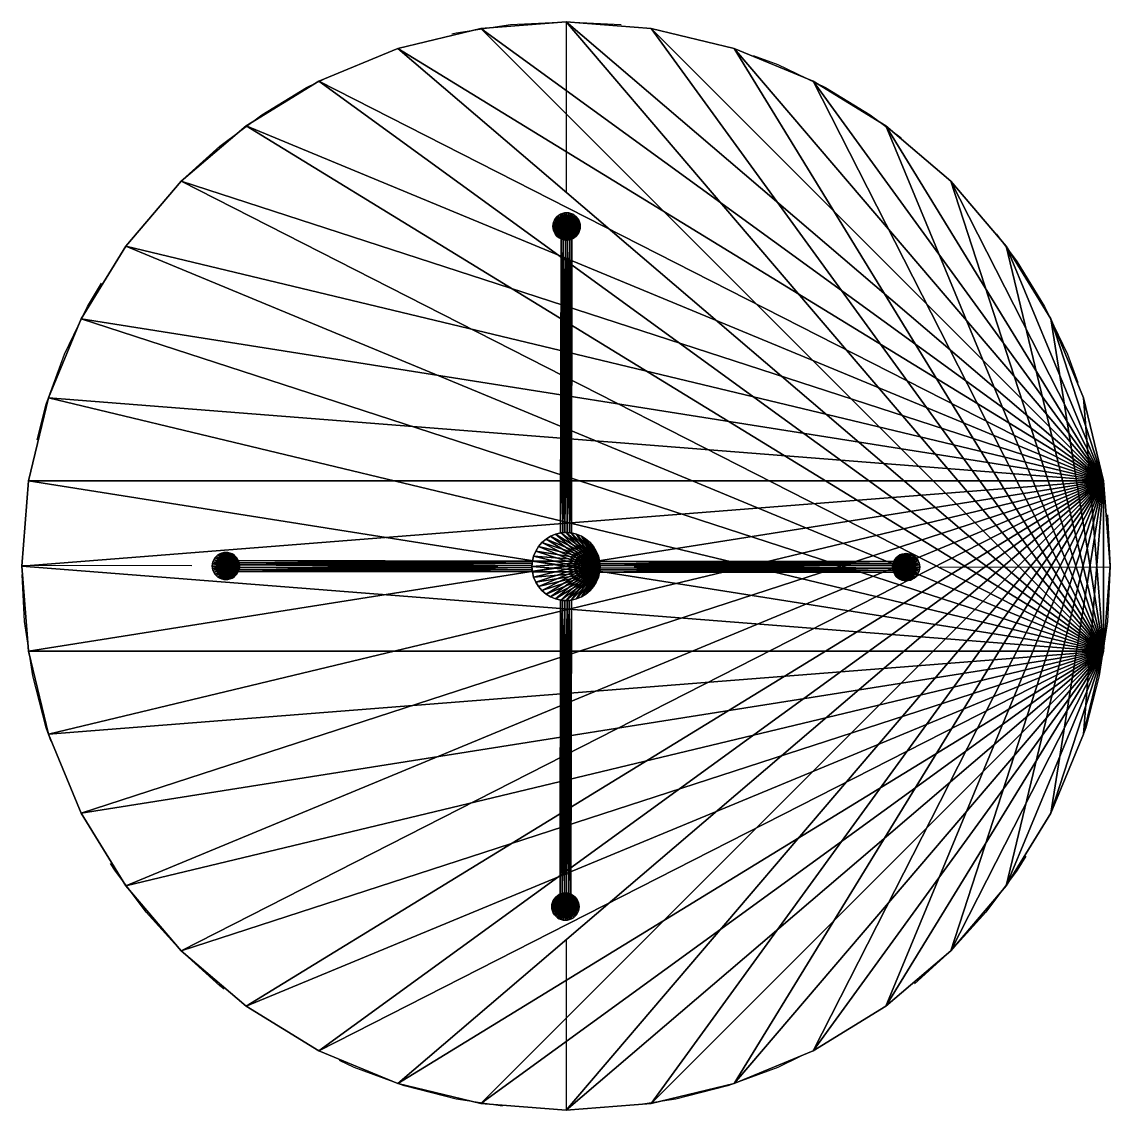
# Model space of a CAD drawing. Extents: x -0.4 to 0.4, y -0.4 to 0.4.
import ezdxf

# ---------------------------------------------------------------- set-up
doc = ezdxf.new("R2010")
doc.units = 0
doc.header["$LTSCALE"] = 0.5
doc.linetypes.add('HIDDEN', pattern=[0.375, 0.25, -0.125])
doc.layers.add('EIXOMOB', color=1, linetype='HIDDEN')
doc.layers.add('MOB3D', color=7, linetype='CONTINUOUS')

# ---------------------------------------------------------------- blocks, each defined once
blk = doc.blocks.new('*X1')
at = {"layer": 'MOB3D'}
mesh = blk.add_polyface(dxfattribs=at)
corners = [(-0.39508, 0.06257, 0.67), (-0.4, 0, 0.67), (-0.4, 0, 0.7), (-0.39508, 0.06257, 0.7), (-0.38042, 0.12361, 0.7), (-0.38042, 0.12361, 0.67), (-0.3564, 0.1816, 0.67), (-0.3564, 0.1816, 0.7), (-0.32361, 0.23511, 0.67), (-0.32361, 0.23511, 0.7), (-0.28284, 0.28284, 0.7), (-0.28284, 0.28284, 0.67), (-0.23511, 0.32361, 0.67), (-0.23511, 0.32361, 0.7), (-0.1816, 0.3564, 0.7), (-0.1816, 0.3564, 0.67), (-0.12361, 0.38042, 0.67), (-0.12361, 0.38042, 0.7), (-0.06257, 0.39508, 0.67), (-0.06257, 0.39508, 0.7), (0, 0.4, 0.7), (0, 0.4, 0.67), (0.06257, 0.39508, 0.67), (0.06257, 0.39508, 0.7), (0.12361, 0.38042, 0.7), (0.12361, 0.38042, 0.67), (0.1816, 0.3564, 0.67), (0.1816, 0.3564, 0.7), (0.23511, 0.32361, 0.67), (0.23511, 0.32361, 0.7), (0.28284, 0.28284, 0.7), (0.28284, 0.28284, 0.67), (0.32361, 0.23511, 0.67), (0.32361, 0.23511, 0.7), (0.3564, 0.1816, 0.7), (0.3564, 0.1816, 0.67), (0.38042, 0.12361, 0.67), (0.38042, 0.12361, 0.7), (0.39508, 0.06257, 0.67), (0.39508, 0.06257, 0.7), (0.4, 0, 0.7), (0.4, 0, 0.67), (0.39508, -0.06257, 0.67), (0.39508, -0.06257, 0.7), (0.38042, -0.12361, 0.7), (0.38042, -0.12361, 0.67), (0.3564, -0.1816, 0.67), (0.3564, -0.1816, 0.7), (0.32361, -0.23511, 0.67), (0.32361, -0.23511, 0.7), (0.28284, -0.28284, 0.7), (0.28284, -0.28284, 0.67), (0.23511, -0.32361, 0.67), (0.23511, -0.32361, 0.7), (0.1816, -0.3564, 0.7), (0.1816, -0.3564, 0.67), (0.12361, -0.38042, 0.67), (0.12361, -0.38042, 0.7), (0.06257, -0.39508, 0.67), (0.06257, -0.39508, 0.7), (0, -0.4, 0.7), (0, -0.4, 0.67), (-0.06257, -0.39508, 0.67), (-0.06257, -0.39508, 0.7), (-0.12361, -0.38042, 0.7), (-0.12361, -0.38042, 0.67), (-0.1816, -0.3564, 0.67), (-0.1816, -0.3564, 0.7), (-0.23511, -0.32361, 0.67), (-0.23511, -0.32361, 0.7), (-0.28284, -0.28284, 0.7), (-0.28284, -0.28284, 0.67), (-0.32361, -0.23511, 0.67), (-0.32361, -0.23511, 0.7), (-0.3564, -0.1816, 0.7), (-0.3564, -0.1816, 0.67), (-0.38042, -0.12361, 0.67), (-0.38042, -0.12361, 0.7), (-0.39508, -0.06257, 0.67), (-0.39508, -0.06257, 0.7), (-0.4, 0, 0.7), (-0.4, 0, 0.67)]
mesh.append_faces([[corners[k] for k in face] for face in [(0, 2, 3), (3, 5, 0), (6, 4, 7), (8, 7, 9), (9, 11, 8), (12, 10, 13), (13, 15, 12), (16, 14, 17), (18, 17, 19), (19, 21, 18), (22, 20, 23), (23, 25, 22), (26, 24, 27), (28, 27, 29), (29, 31, 28), (32, 30, 33), (33, 35, 32), (36, 34, 37), (38, 37, 39), (39, 41, 38), (42, 40, 43), (43, 45, 42), (46, 44, 47), (48, 47, 49), (49, 51, 48), (52, 50, 53), (53, 55, 52), (56, 54, 57), (58, 57, 59), (59, 61, 58), (62, 60, 63), (63, 65, 62), (66, 64, 67), (68, 67, 69), (69, 71, 68), (72, 70, 73), (73, 75, 72), (76, 74, 77), (78, 77, 79), (79, 81, 78)]], dxfattribs={"vtx0": -1})
mesh.append_faces([[corners[k] for k in face] for face in [(0, 1, 2), (3, 4, 5), (6, 5, 4), (8, 6, 7), (9, 10, 11), (12, 11, 10), (13, 14, 15), (16, 15, 14), (18, 16, 17), (19, 20, 21), (22, 21, 20), (23, 24, 25), (26, 25, 24), (28, 26, 27), (29, 30, 31), (32, 31, 30), (33, 34, 35), (36, 35, 34), (38, 36, 37), (39, 40, 41), (42, 41, 40), (43, 44, 45), (46, 45, 44), (48, 46, 47), (49, 50, 51), (52, 51, 50), (53, 54, 55), (56, 55, 54), (58, 56, 57), (59, 60, 61), (62, 61, 60), (63, 64, 65), (66, 65, 64), (68, 66, 67), (69, 70, 71), (72, 71, 70), (73, 74, 75), (76, 75, 74), (78, 76, 77), (79, 80, 81)]], dxfattribs={"vtx2": -1})
mesh = blk.add_polyface(dxfattribs=at)
corners = [(0.39508, -0.06257, 0.67), (0.38042, -0.12361, 0.67), (0.3564, -0.1816, 0.67), (0.32361, -0.23511, 0.67), (0.28284, -0.28284, 0.67), (0.23511, -0.32361, 0.67), (0.1816, -0.3564, 0.67), (0.12361, -0.38042, 0.67), (0.06257, -0.39508, 0.67), (0, -0.4, 0.67), (-0.06257, -0.39508, 0.67), (-0.12361, -0.38042, 0.67), (-0.1816, -0.3564, 0.67), (-0.23511, -0.32361, 0.67), (-0.28284, -0.28284, 0.67), (-0.32361, -0.23511, 0.67), (-0.3564, -0.1816, 0.67), (-0.38042, -0.12361, 0.67), (-0.39508, -0.06257, 0.67), (-0.4, 0, 0.67), (-0.39508, 0.06257, 0.67), (-0.38042, 0.12361, 0.67), (-0.3564, 0.1816, 0.67), (-0.32361, 0.23511, 0.67), (-0.28284, 0.28284, 0.67), (-0.23511, 0.32361, 0.67), (-0.1816, 0.3564, 0.67), (-0.12361, 0.38042, 0.67), (-0.06257, 0.39508, 0.67), (0, 0.4, 0.67), (0.06257, 0.39508, 0.67), (0.12361, 0.38042, 0.67), (0.1816, 0.3564, 0.67), (0.23511, 0.32361, 0.67), (0.28284, 0.28284, 0.67), (0.32361, 0.23511, 0.67), (0.3564, 0.1816, 0.67), (0.38042, 0.12361, 0.67), (0.39508, 0.06257, 0.67), (0.4, 0, 0.67)]
mesh.append_faces([[corners[k] for k in face] for face in [(0, 38, 39)]], dxfattribs={"vtx0": -1})
mesh.append_faces([[corners[k] for k in face] for face in [(0, 2, 3), (0, 3, 4), (0, 4, 5), (0, 5, 6), (0, 6, 7), (0, 7, 8), (0, 8, 9), (0, 9, 10), (0, 10, 11), (0, 11, 12), (0, 12, 13), (0, 13, 14), (0, 14, 15), (0, 15, 16), (0, 16, 17), (0, 17, 18), (0, 18, 19), (0, 19, 20), (0, 20, 21), (0, 21, 22), (0, 22, 23), (0, 23, 24), (0, 24, 25), (0, 25, 26), (0, 26, 27), (0, 27, 28), (0, 28, 29), (0, 29, 30), (0, 30, 31), (0, 31, 32), (0, 32, 33), (0, 33, 34), (0, 34, 35), (0, 35, 36), (0, 36, 37), (0, 37, 38)]], dxfattribs={"vtx0": -1, "vtx2": -1})
mesh.append_faces([[corners[k] for k in face] for face in [(0, 1, 2)]], dxfattribs={"vtx2": -1})
mesh = blk.add_polyface(dxfattribs=at)
corners = [(0.39508, -0.06257, 0.7), (0.4, 0, 0.7), (0.39508, 0.06257, 0.7), (0.38042, -0.12361, 0.7), (0.3564, -0.1816, 0.7), (0.32361, -0.23511, 0.7), (0.28284, -0.28284, 0.7), (0.23511, -0.32361, 0.7), (0.1816, -0.3564, 0.7), (0.12361, -0.38042, 0.7), (0.06257, -0.39508, 0.7), (0, -0.4, 0.7), (-0.06257, -0.39508, 0.7), (-0.12361, -0.38042, 0.7), (-0.1816, -0.3564, 0.7), (-0.23511, -0.32361, 0.7), (-0.28284, -0.28284, 0.7), (-0.32361, -0.23511, 0.7), (-0.3564, -0.1816, 0.7), (-0.38042, -0.12361, 0.7), (-0.39508, -0.06257, 0.7), (-0.4, 0, 0.7), (-0.39508, 0.06257, 0.7), (-0.38042, 0.12361, 0.7), (-0.3564, 0.1816, 0.7), (-0.32361, 0.23511, 0.7), (-0.28284, 0.28284, 0.7), (-0.23511, 0.32361, 0.7), (-0.1816, 0.3564, 0.7), (-0.12361, 0.38042, 0.7), (-0.06257, 0.39508, 0.7), (0, 0.4, 0.7), (0.06257, 0.39508, 0.7), (0.12361, 0.38042, 0.7), (0.1816, 0.3564, 0.7), (0.23511, 0.32361, 0.7), (0.28284, 0.28284, 0.7), (0.32361, 0.23511, 0.7), (0.3564, 0.1816, 0.7), (0.38042, 0.12361, 0.7)]
mesh.append_faces([[corners[k] for k in face] for face in [(39, 38, 2)]], dxfattribs={"vtx1": -1})
mesh.append_faces([[corners[k] for k in face] for face in [(3, 0, 2), (4, 3, 2), (5, 4, 2), (6, 5, 2), (7, 6, 2), (8, 7, 2), (9, 8, 2), (10, 9, 2), (11, 10, 2), (12, 11, 2), (13, 12, 2), (14, 13, 2), (15, 14, 2), (16, 15, 2), (17, 16, 2), (18, 17, 2), (19, 18, 2), (20, 19, 2), (21, 20, 2), (22, 21, 2), (23, 22, 2), (24, 23, 2), (25, 24, 2), (26, 25, 2), (27, 26, 2), (28, 27, 2), (29, 28, 2), (30, 29, 2), (31, 30, 2), (32, 31, 2), (33, 32, 2), (34, 33, 2), (35, 34, 2), (36, 35, 2), (37, 36, 2), (38, 37, 2)]], dxfattribs={"vtx1": -1, "vtx2": -1})
mesh.append_faces([[corners[k] for k in face] for face in [(0, 1, 2)]], dxfattribs={"vtx2": -1})
blk = doc.blocks.new('*X2')
at = {"layer": 'MOB3D'}
mesh = blk.add_polyface(dxfattribs=at)
corners = [(-0.25988, 0.00156), (-0.26, 0), (-0.26, 0, 0.05), (-0.25988, 0.00156, 0.05), (-0.25951, 0.00309, 0.05), (-0.25951, 0.00309), (-0.25891, 0.00454), (-0.25891, 0.00454, 0.05), (-0.25809, 0.00588), (-0.25809, 0.00588, 0.05), (-0.25707, 0.00707, 0.05), (-0.25707, 0.00707), (-0.25588, 0.00809), (-0.25588, 0.00809, 0.05), (-0.25454, 0.00891, 0.05), (-0.25454, 0.00891), (-0.25309, 0.00951), (-0.25309, 0.00951, 0.05), (-0.25156, 0.00988), (-0.25156, 0.00988, 0.05), (-0.25, 0.01, 0.05), (-0.25, 0.01), (-0.24844, 0.00988), (-0.24844, 0.00988, 0.05), (-0.24691, 0.00951, 0.05), (-0.24691, 0.00951), (-0.24546, 0.00891), (-0.24546, 0.00891, 0.05), (-0.24412, 0.00809), (-0.24412, 0.00809, 0.05), (-0.24293, 0.00707, 0.05), (-0.24293, 0.00707), (-0.24191, 0.00588), (-0.24191, 0.00588, 0.05), (-0.24109, 0.00454, 0.05), (-0.24109, 0.00454), (-0.24049, 0.00309), (-0.24049, 0.00309, 0.05), (-0.24012, 0.00156), (-0.24012, 0.00156, 0.05), (-0.24, 0, 0.05), (-0.24, 0), (-0.24012, -0.00156), (-0.24012, -0.00156, 0.05), (-0.24049, -0.00309, 0.05), (-0.24049, -0.00309), (-0.24109, -0.00454), (-0.24109, -0.00454, 0.05), (-0.24191, -0.00588), (-0.24191, -0.00588, 0.05), (-0.24293, -0.00707, 0.05), (-0.24293, -0.00707), (-0.24412, -0.00809), (-0.24412, -0.00809, 0.05), (-0.24546, -0.00891, 0.05), (-0.24546, -0.00891), (-0.24691, -0.00951), (-0.24691, -0.00951, 0.05), (-0.24844, -0.00988), (-0.24844, -0.00988, 0.05), (-0.25, -0.01, 0.05), (-0.25, -0.01), (-0.25156, -0.00988), (-0.25156, -0.00988, 0.05), (-0.25309, -0.00951, 0.05), (-0.25309, -0.00951), (-0.25454, -0.00891), (-0.25454, -0.00891, 0.05), (-0.25588, -0.00809), (-0.25588, -0.00809, 0.05), (-0.25707, -0.00707, 0.05), (-0.25707, -0.00707), (-0.25809, -0.00588), (-0.25809, -0.00588, 0.05), (-0.25891, -0.00454, 0.05), (-0.25891, -0.00454), (-0.25951, -0.00309), (-0.25951, -0.00309, 0.05), (-0.25988, -0.00156), (-0.25988, -0.00156, 0.05), (-0.26, 0, 0.05), (-0.26, 0)]
mesh.append_faces([[corners[k] for k in face] for face in [(0, 2, 3), (3, 5, 0), (6, 4, 7), (8, 7, 9), (9, 11, 8), (12, 10, 13), (13, 15, 12), (16, 14, 17), (18, 17, 19), (19, 21, 18), (22, 20, 23), (23, 25, 22), (26, 24, 27), (28, 27, 29), (29, 31, 28), (32, 30, 33), (33, 35, 32), (36, 34, 37), (38, 37, 39), (39, 41, 38), (42, 40, 43), (43, 45, 42), (46, 44, 47), (48, 47, 49), (49, 51, 48), (52, 50, 53), (53, 55, 52), (56, 54, 57), (58, 57, 59), (59, 61, 58), (62, 60, 63), (63, 65, 62), (66, 64, 67), (68, 67, 69), (69, 71, 68), (72, 70, 73), (73, 75, 72), (76, 74, 77), (78, 77, 79), (79, 81, 78)]], dxfattribs={"vtx0": -1})
mesh.append_faces([[corners[k] for k in face] for face in [(0, 1, 2), (3, 4, 5), (6, 5, 4), (8, 6, 7), (9, 10, 11), (12, 11, 10), (13, 14, 15), (16, 15, 14), (18, 16, 17), (19, 20, 21), (22, 21, 20), (23, 24, 25), (26, 25, 24), (28, 26, 27), (29, 30, 31), (32, 31, 30), (33, 34, 35), (36, 35, 34), (38, 36, 37), (39, 40, 41), (42, 41, 40), (43, 44, 45), (46, 45, 44), (48, 46, 47), (49, 50, 51), (52, 51, 50), (53, 54, 55), (56, 55, 54), (58, 56, 57), (59, 60, 61), (62, 61, 60), (63, 64, 65), (66, 65, 64), (68, 66, 67), (69, 70, 71), (72, 71, 70), (73, 74, 75), (76, 75, 74), (78, 76, 77), (79, 80, 81)]], dxfattribs={"vtx2": -1})
mesh = blk.add_polyface(dxfattribs=at)
corners = [(-0.24012, -0.00156), (-0.24049, -0.00309), (-0.24109, -0.00454), (-0.24191, -0.00588), (-0.24293, -0.00707), (-0.24412, -0.00809), (-0.24546, -0.00891), (-0.24691, -0.00951), (-0.24844, -0.00988), (-0.25, -0.01), (-0.25156, -0.00988), (-0.25309, -0.00951), (-0.25454, -0.00891), (-0.25588, -0.00809), (-0.25707, -0.00707), (-0.25809, -0.00588), (-0.25891, -0.00454), (-0.25951, -0.00309), (-0.25988, -0.00156), (-0.26, 0), (-0.25988, 0.00156), (-0.25951, 0.00309), (-0.25891, 0.00454), (-0.25809, 0.00588), (-0.25707, 0.00707), (-0.25588, 0.00809), (-0.25454, 0.00891), (-0.25309, 0.00951), (-0.25156, 0.00988), (-0.25, 0.01), (-0.24844, 0.00988), (-0.24691, 0.00951), (-0.24546, 0.00891), (-0.24412, 0.00809), (-0.24293, 0.00707), (-0.24191, 0.00588), (-0.24109, 0.00454), (-0.24049, 0.00309), (-0.24012, 0.00156), (-0.24, 0)]
mesh.append_faces([[corners[k] for k in face] for face in [(0, 38, 39)]], dxfattribs={"vtx0": -1})
mesh.append_faces([[corners[k] for k in face] for face in [(0, 2, 3), (0, 3, 4), (0, 4, 5), (0, 5, 6), (0, 6, 7), (0, 7, 8), (0, 8, 9), (0, 9, 10), (0, 10, 11), (0, 11, 12), (0, 12, 13), (0, 13, 14), (0, 14, 15), (0, 15, 16), (0, 16, 17), (0, 17, 18), (0, 18, 19), (0, 19, 20), (0, 20, 21), (0, 21, 22), (0, 22, 23), (0, 23, 24), (0, 24, 25), (0, 25, 26), (0, 26, 27), (0, 27, 28), (0, 28, 29), (0, 29, 30), (0, 30, 31), (0, 31, 32), (0, 32, 33), (0, 33, 34), (0, 34, 35), (0, 35, 36), (0, 36, 37), (0, 37, 38)]], dxfattribs={"vtx0": -1, "vtx2": -1})
mesh.append_faces([[corners[k] for k in face] for face in [(0, 1, 2)]], dxfattribs={"vtx2": -1})
mesh = blk.add_polyface(dxfattribs=at)
corners = [(-0.24012, -0.00156, 0.05), (-0.24, 0, 0.05), (-0.24012, 0.00156, 0.05), (-0.24049, -0.00309, 0.05), (-0.24109, -0.00454, 0.05), (-0.24191, -0.00588, 0.05), (-0.24293, -0.00707, 0.05), (-0.24412, -0.00809, 0.05), (-0.24546, -0.00891, 0.05), (-0.24691, -0.00951, 0.05), (-0.24844, -0.00988, 0.05), (-0.25, -0.01, 0.05), (-0.25156, -0.00988, 0.05), (-0.25309, -0.00951, 0.05), (-0.25454, -0.00891, 0.05), (-0.25588, -0.00809, 0.05), (-0.25707, -0.00707, 0.05), (-0.25809, -0.00588, 0.05), (-0.25891, -0.00454, 0.05), (-0.25951, -0.00309, 0.05), (-0.25988, -0.00156, 0.05), (-0.26, 0, 0.05), (-0.25988, 0.00156, 0.05), (-0.25951, 0.00309, 0.05), (-0.25891, 0.00454, 0.05), (-0.25809, 0.00588, 0.05), (-0.25707, 0.00707, 0.05), (-0.25588, 0.00809, 0.05), (-0.25454, 0.00891, 0.05), (-0.25309, 0.00951, 0.05), (-0.25156, 0.00988, 0.05), (-0.25, 0.01, 0.05), (-0.24844, 0.00988, 0.05), (-0.24691, 0.00951, 0.05), (-0.24546, 0.00891, 0.05), (-0.24412, 0.00809, 0.05), (-0.24293, 0.00707, 0.05), (-0.24191, 0.00588, 0.05), (-0.24109, 0.00454, 0.05), (-0.24049, 0.00309, 0.05)]
mesh.append_faces([[corners[k] for k in face] for face in [(39, 38, 2)]], dxfattribs={"vtx1": -1})
mesh.append_faces([[corners[k] for k in face] for face in [(3, 0, 2), (4, 3, 2), (5, 4, 2), (6, 5, 2), (7, 6, 2), (8, 7, 2), (9, 8, 2), (10, 9, 2), (11, 10, 2), (12, 11, 2), (13, 12, 2), (14, 13, 2), (15, 14, 2), (16, 15, 2), (17, 16, 2), (18, 17, 2), (19, 18, 2), (20, 19, 2), (21, 20, 2), (22, 21, 2), (23, 22, 2), (24, 23, 2), (25, 24, 2), (26, 25, 2), (27, 26, 2), (28, 27, 2), (29, 28, 2), (30, 29, 2), (31, 30, 2), (32, 31, 2), (33, 32, 2), (34, 33, 2), (35, 34, 2), (36, 35, 2), (37, 36, 2), (38, 37, 2)]], dxfattribs={"vtx1": -1, "vtx2": -1})
mesh.append_faces([[corners[k] for k in face] for face in [(0, 1, 2)]], dxfattribs={"vtx2": -1})
blk = doc.blocks.new('*X3')
at = {"layer": 'MOB3D'}
mesh = blk.add_polyface(dxfattribs=at)
corners = [(-0.24084, -0.00402, 0.03), (-0.24031, -0.00246, 0.03), (-0.24031, -0.00246, 0.01), (-0.24084, -0.00402, 0.01), (-0.24004, -0.00084, 0.03), (-0.24004, -0.00084, 0.01), (-0.24003, 0.00081, 0.03), (-0.24003, 0.00081, 0.01), (-0.2403, 0.00243, 0.03), (-0.2403, 0.00243, 0.01), (-0.24083, 0.00398, 0.03), (-0.24083, 0.00398, 0.01)]
mesh.append_faces([[corners[k] for k in face] for face in [(3, 0, 2), (5, 2, 4), (7, 5, 6), (6, 8, 7), (11, 9, 10)]], dxfattribs={"vtx1": -1})
mesh.append_faces([[corners[k] for k in face] for face in [(0, 1, 2), (2, 1, 4), (5, 4, 6), (8, 9, 7), (9, 8, 10)]], dxfattribs={"vtx2": -1})
mesh = blk.add_polyface(dxfattribs=at)
corners = [(-0.02468, -0.00437, 0.01), (-0.24084, -0.00402, 0.01), (-0.24031, -0.00246, 0.01), (-0.24004, -0.00084, 0.01), (-0.02499, -0.00117, 0.01), (-0.02489, -0.00278, 0.01), (-0.24003, 0.00081, 0.01), (-0.02467, 0.00363, 0.01), (-0.02488, 0.00204, 0.01), (-0.02499, 0.00043, 0.01), (-0.2403, 0.00243, 0.01), (-0.24083, 0.00398, 0.01)]
mesh.append_faces([[corners[k] for k in face] for face in [(3, 4, 5), (6, 7, 8), (4, 3, 6)]], dxfattribs={"vtx0": -1, "vtx2": -1})
mesh.append_faces([[corners[k] for k in face] for face in [(2, 3, 5), (5, 0, 2), (8, 9, 6), (9, 4, 6), (6, 10, 7)]], dxfattribs={"vtx1": -1, "vtx2": -1})
mesh.append_faces([[corners[k] for k in face] for face in [(0, 1, 2), (10, 11, 7)]], dxfattribs={"vtx2": -1})
mesh = blk.add_polyface(dxfattribs=at)
corners = [(-0.02488, 0.00204, 0.03), (-0.02467, 0.00363, 0.03), (-0.24083, 0.00398, 0.03), (-0.2403, 0.00243, 0.03), (-0.24003, 0.00081, 0.03), (-0.02499, 0.00043, 0.03), (-0.24031, -0.00246, 0.03), (-0.24084, -0.00402, 0.03), (-0.02499, -0.00117, 0.03), (-0.24004, -0.00084, 0.03), (-0.02489, -0.00278, 0.03), (-0.02468, -0.00437, 0.03)]
mesh.append_faces([[corners[k] for k in face] for face in [(3, 5, 0), (0, 2, 3), (8, 9, 6), (8, 4, 9), (7, 10, 8)]], dxfattribs={"vtx0": -1, "vtx2": -1})
mesh.append_faces([[corners[k] for k in face] for face in [(3, 4, 5), (6, 7, 8), (8, 5, 4)]], dxfattribs={"vtx1": -1, "vtx2": -1})
mesh.append_faces([[corners[k] for k in face] for face in [(0, 1, 2), (7, 11, 10)]], dxfattribs={"vtx2": -1})
mesh = blk.add_polyface(dxfattribs=at)
corners = [(-0.24083, 0.00398, 0.01), (-0.24083, 0.00398, 0.03), (-0.02467, 0.00363, 0.03), (-0.02467, 0.00363, 0.01)]
mesh.append_faces([[corners[k] for k in face] for face in [(3, 0, 2)]], dxfattribs={"vtx1": -1})
mesh.append_faces([[corners[k] for k in face] for face in [(0, 1, 2)]], dxfattribs={"vtx2": -1})
mesh = blk.add_polyface(dxfattribs=at)
corners = [(-0.02467, 0.00363, 0.01), (-0.02467, 0.00363, 0.03), (-0.02488, 0.00204, 0.03), (-0.02488, 0.00204, 0.01), (-0.02499, 0.00043, 0.03), (-0.02499, 0.00043, 0.01), (-0.02499, -0.00117, 0.03), (-0.02499, -0.00117, 0.01), (-0.02489, -0.00278, 0.03), (-0.02489, -0.00278, 0.01), (-0.02468, -0.00437, 0.03), (-0.02468, -0.00437, 0.01)]
mesh.append_faces([[corners[k] for k in face] for face in [(3, 0, 2), (2, 4, 3), (4, 6, 5), (9, 7, 8), (8, 10, 9)]], dxfattribs={"vtx1": -1})
mesh.append_faces([[corners[k] for k in face] for face in [(0, 1, 2), (4, 5, 3), (6, 7, 5), (7, 6, 8), (10, 11, 9)]], dxfattribs={"vtx2": -1})
mesh = blk.add_polyface(dxfattribs=at)
corners = [(-0.02468, -0.00437, 0.01), (-0.02468, -0.00437, 0.03), (-0.24084, -0.00402, 0.03), (-0.24084, -0.00402, 0.01)]
mesh.append_faces([[corners[k] for k in face] for face in [(3, 0, 2)]], dxfattribs={"vtx1": -1})
mesh.append_faces([[corners[k] for k in face] for face in [(0, 1, 2)]], dxfattribs={"vtx2": -1})
blk = doc.blocks.new('*X4')
at = {"layer": 'MOB3D'}
mesh = blk.add_polyface(dxfattribs=at)
corners = [(-0.00198, -0.26029), (-0.00041, -0.26041), (-0.00041, -0.26041, 0.05), (-0.00198, -0.26029, 0.05), (-0.0035, -0.25992, 0.05), (-0.0035, -0.25992), (-0.00495, -0.25932), (-0.00495, -0.25932, 0.05), (-0.00629, -0.2585), (-0.00629, -0.2585, 0.05), (-0.00748, -0.25748, 0.05), (-0.00748, -0.25748), (-0.0085, -0.25629), (-0.0085, -0.25629, 0.05), (-0.00932, -0.25495, 0.05), (-0.00932, -0.25495), (-0.00992, -0.2535), (-0.00992, -0.2535, 0.05), (-0.01029, -0.25198), (-0.01029, -0.25198, 0.05), (-0.01041, -0.25041, 0.05), (-0.01041, -0.25041), (-0.01029, -0.24885), (-0.01029, -0.24885, 0.05), (-0.00992, -0.24732, 0.05), (-0.00992, -0.24732), (-0.00932, -0.24587), (-0.00932, -0.24587, 0.05), (-0.0085, -0.24453), (-0.0085, -0.24453, 0.05), (-0.00748, -0.24334, 0.05), (-0.00748, -0.24334), (-0.00629, -0.24232), (-0.00629, -0.24232, 0.05), (-0.00495, -0.2415, 0.05), (-0.00495, -0.2415), (-0.0035, -0.2409), (-0.0035, -0.2409, 0.05), (-0.00198, -0.24053), (-0.00198, -0.24053, 0.05), (-0.00041, -0.24041, 0.05), (-0.00041, -0.24041), (0.00115, -0.24053), (0.00115, -0.24053, 0.05), (0.00268, -0.2409, 0.05), (0.00268, -0.2409), (0.00413, -0.2415), (0.00413, -0.2415, 0.05), (0.00547, -0.24232), (0.00547, -0.24232, 0.05), (0.00666, -0.24334, 0.05), (0.00666, -0.24334), (0.00768, -0.24453), (0.00768, -0.24453, 0.05), (0.0085, -0.24587, 0.05), (0.0085, -0.24587), (0.0091, -0.24732), (0.0091, -0.24732, 0.05), (0.00947, -0.24885), (0.00947, -0.24885, 0.05), (0.00959, -0.25041, 0.05), (0.00959, -0.25041), (0.00947, -0.25198), (0.00947, -0.25198, 0.05), (0.0091, -0.2535, 0.05), (0.0091, -0.2535), (0.0085, -0.25495), (0.0085, -0.25495, 0.05), (0.00768, -0.25629), (0.00768, -0.25629, 0.05), (0.00666, -0.25748, 0.05), (0.00666, -0.25748), (0.00547, -0.2585), (0.00547, -0.2585, 0.05), (0.00413, -0.25932, 0.05), (0.00413, -0.25932), (0.00268, -0.25992), (0.00268, -0.25992, 0.05), (0.00115, -0.26029), (0.00115, -0.26029, 0.05), (-0.00041, -0.26041, 0.05), (-0.00041, -0.26041)]
mesh.append_faces([[corners[k] for k in face] for face in [(0, 2, 3), (3, 5, 0), (6, 4, 7), (8, 7, 9), (9, 11, 8), (12, 10, 13), (13, 15, 12), (16, 14, 17), (18, 17, 19), (19, 21, 18), (22, 20, 23), (23, 25, 22), (26, 24, 27), (28, 27, 29), (29, 31, 28), (32, 30, 33), (33, 35, 32), (36, 34, 37), (38, 37, 39), (39, 41, 38), (42, 40, 43), (43, 45, 42), (46, 44, 47), (48, 47, 49), (49, 51, 48), (52, 50, 53), (53, 55, 52), (56, 54, 57), (58, 57, 59), (59, 61, 58), (62, 60, 63), (63, 65, 62), (66, 64, 67), (68, 67, 69), (69, 71, 68), (72, 70, 73), (73, 75, 72), (76, 74, 77), (78, 77, 79), (79, 81, 78)]], dxfattribs={"vtx0": -1})
mesh.append_faces([[corners[k] for k in face] for face in [(0, 1, 2), (3, 4, 5), (6, 5, 4), (8, 6, 7), (9, 10, 11), (12, 11, 10), (13, 14, 15), (16, 15, 14), (18, 16, 17), (19, 20, 21), (22, 21, 20), (23, 24, 25), (26, 25, 24), (28, 26, 27), (29, 30, 31), (32, 31, 30), (33, 34, 35), (36, 35, 34), (38, 36, 37), (39, 40, 41), (42, 41, 40), (43, 44, 45), (46, 45, 44), (48, 46, 47), (49, 50, 51), (52, 51, 50), (53, 54, 55), (56, 55, 54), (58, 56, 57), (59, 60, 61), (62, 61, 60), (63, 64, 65), (66, 65, 64), (68, 66, 67), (69, 70, 71), (72, 71, 70), (73, 74, 75), (76, 75, 74), (78, 76, 77), (79, 80, 81)]], dxfattribs={"vtx2": -1})
mesh = blk.add_polyface(dxfattribs=at)
corners = [(0.00115, -0.24053), (0.00268, -0.2409), (0.00413, -0.2415), (0.00547, -0.24232), (0.00666, -0.24334), (0.00768, -0.24453), (0.0085, -0.24587), (0.0091, -0.24732), (0.00947, -0.24885), (0.00959, -0.25041), (0.00947, -0.25198), (0.0091, -0.2535), (0.0085, -0.25495), (0.00768, -0.25629), (0.00666, -0.25748), (0.00547, -0.2585), (0.00413, -0.25932), (0.00268, -0.25992), (0.00115, -0.26029), (-0.00041, -0.26041), (-0.00198, -0.26029), (-0.0035, -0.25992), (-0.00495, -0.25932), (-0.00629, -0.2585), (-0.00748, -0.25748), (-0.0085, -0.25629), (-0.00932, -0.25495), (-0.00992, -0.2535), (-0.01029, -0.25198), (-0.01041, -0.25041), (-0.01029, -0.24885), (-0.00992, -0.24732), (-0.00932, -0.24587), (-0.0085, -0.24453), (-0.00748, -0.24334), (-0.00629, -0.24232), (-0.00495, -0.2415), (-0.0035, -0.2409), (-0.00198, -0.24053), (-0.00041, -0.24041)]
mesh.append_faces([[corners[k] for k in face] for face in [(0, 38, 39)]], dxfattribs={"vtx0": -1})
mesh.append_faces([[corners[k] for k in face] for face in [(0, 2, 3), (0, 3, 4), (0, 4, 5), (0, 5, 6), (0, 6, 7), (0, 7, 8), (0, 8, 9), (0, 9, 10), (0, 10, 11), (0, 11, 12), (0, 12, 13), (0, 13, 14), (0, 14, 15), (0, 15, 16), (0, 16, 17), (0, 17, 18), (0, 18, 19), (0, 19, 20), (0, 20, 21), (0, 21, 22), (0, 22, 23), (0, 23, 24), (0, 24, 25), (0, 25, 26), (0, 26, 27), (0, 27, 28), (0, 28, 29), (0, 29, 30), (0, 30, 31), (0, 31, 32), (0, 32, 33), (0, 33, 34), (0, 34, 35), (0, 35, 36), (0, 36, 37), (0, 37, 38)]], dxfattribs={"vtx0": -1, "vtx2": -1})
mesh.append_faces([[corners[k] for k in face] for face in [(0, 1, 2)]], dxfattribs={"vtx2": -1})
mesh = blk.add_polyface(dxfattribs=at)
corners = [(0.00115, -0.24053, 0.05), (-0.00041, -0.24041, 0.05), (-0.00198, -0.24053, 0.05), (0.00268, -0.2409, 0.05), (0.00413, -0.2415, 0.05), (0.00547, -0.24232, 0.05), (0.00666, -0.24334, 0.05), (0.00768, -0.24453, 0.05), (0.0085, -0.24587, 0.05), (0.0091, -0.24732, 0.05), (0.00947, -0.24885, 0.05), (0.00959, -0.25041, 0.05), (0.00947, -0.25198, 0.05), (0.0091, -0.2535, 0.05), (0.0085, -0.25495, 0.05), (0.00768, -0.25629, 0.05), (0.00666, -0.25748, 0.05), (0.00547, -0.2585, 0.05), (0.00413, -0.25932, 0.05), (0.00268, -0.25992, 0.05), (0.00115, -0.26029, 0.05), (-0.00041, -0.26041, 0.05), (-0.00198, -0.26029, 0.05), (-0.0035, -0.25992, 0.05), (-0.00495, -0.25932, 0.05), (-0.00629, -0.2585, 0.05), (-0.00748, -0.25748, 0.05), (-0.0085, -0.25629, 0.05), (-0.00932, -0.25495, 0.05), (-0.00992, -0.2535, 0.05), (-0.01029, -0.25198, 0.05), (-0.01041, -0.25041, 0.05), (-0.01029, -0.24885, 0.05), (-0.00992, -0.24732, 0.05), (-0.00932, -0.24587, 0.05), (-0.0085, -0.24453, 0.05), (-0.00748, -0.24334, 0.05), (-0.00629, -0.24232, 0.05), (-0.00495, -0.2415, 0.05), (-0.0035, -0.2409, 0.05)]
mesh.append_faces([[corners[k] for k in face] for face in [(39, 38, 2)]], dxfattribs={"vtx1": -1})
mesh.append_faces([[corners[k] for k in face] for face in [(3, 0, 2), (4, 3, 2), (5, 4, 2), (6, 5, 2), (7, 6, 2), (8, 7, 2), (9, 8, 2), (10, 9, 2), (11, 10, 2), (12, 11, 2), (13, 12, 2), (14, 13, 2), (15, 14, 2), (16, 15, 2), (17, 16, 2), (18, 17, 2), (19, 18, 2), (20, 19, 2), (21, 20, 2), (22, 21, 2), (23, 22, 2), (24, 23, 2), (25, 24, 2), (26, 25, 2), (27, 26, 2), (28, 27, 2), (29, 28, 2), (30, 29, 2), (31, 30, 2), (32, 31, 2), (33, 32, 2), (34, 33, 2), (35, 34, 2), (36, 35, 2), (37, 36, 2), (38, 37, 2)]], dxfattribs={"vtx1": -1, "vtx2": -1})
mesh.append_faces([[corners[k] for k in face] for face in [(0, 1, 2)]], dxfattribs={"vtx2": -1})
blk = doc.blocks.new('*X5')
at = {"layer": 'MOB3D'}
mesh = blk.add_polyface(dxfattribs=at)
corners = [(-0.0044, -0.24124, 0.01), (-0.0044, -0.24124, 0.03), (-0.00404, -0.02508, 0.03), (-0.00404, -0.02508, 0.01)]
mesh.append_faces([[corners[k] for k in face] for face in [(3, 0, 2)]], dxfattribs={"vtx1": -1})
mesh.append_faces([[corners[k] for k in face] for face in [(0, 1, 2)]], dxfattribs={"vtx2": -1})
mesh = blk.add_polyface(dxfattribs=at)
corners = [(0.00396, -0.0251, 0.01), (0.0036, -0.24125, 0.01), (0.00205, -0.24072, 0.01), (0.00043, -0.24045, 0.01), (0.00076, -0.0254, 0.01), (0.00237, -0.0253, 0.01), (-0.00122, -0.24044, 0.01), (-0.00404, -0.02508, 0.01), (-0.00245, -0.02529, 0.01), (-0.00084, -0.0254, 0.01), (-0.00284, -0.24071, 0.01), (-0.0044, -0.24124, 0.01)]
mesh.append_faces([[corners[k] for k in face] for face in [(3, 4, 5), (6, 7, 8), (4, 3, 6)]], dxfattribs={"vtx0": -1, "vtx2": -1})
mesh.append_faces([[corners[k] for k in face] for face in [(2, 3, 5), (5, 0, 2), (8, 9, 6), (9, 4, 6), (6, 10, 7)]], dxfattribs={"vtx1": -1, "vtx2": -1})
mesh.append_faces([[corners[k] for k in face] for face in [(0, 1, 2), (10, 11, 7)]], dxfattribs={"vtx2": -1})
mesh = blk.add_polyface(dxfattribs=at)
corners = [(-0.00245, -0.02529, 0.03), (-0.00404, -0.02508, 0.03), (-0.0044, -0.24124, 0.03), (-0.00284, -0.24071, 0.03), (-0.00122, -0.24044, 0.03), (-0.00084, -0.0254, 0.03), (0.00205, -0.24072, 0.03), (0.0036, -0.24125, 0.03), (0.00076, -0.0254, 0.03), (0.00043, -0.24045, 0.03), (0.00237, -0.0253, 0.03), (0.00396, -0.0251, 0.03)]
mesh.append_faces([[corners[k] for k in face] for face in [(3, 5, 0), (0, 2, 3), (8, 9, 6), (8, 4, 9), (7, 10, 8)]], dxfattribs={"vtx0": -1, "vtx2": -1})
mesh.append_faces([[corners[k] for k in face] for face in [(3, 4, 5), (6, 7, 8), (8, 5, 4)]], dxfattribs={"vtx1": -1, "vtx2": -1})
mesh.append_faces([[corners[k] for k in face] for face in [(0, 1, 2), (7, 11, 10)]], dxfattribs={"vtx2": -1})
mesh = blk.add_polyface(dxfattribs=at)
corners = [(-0.00404, -0.02508, 0.01), (-0.00404, -0.02508, 0.03), (-0.00245, -0.02529, 0.03), (-0.00245, -0.02529, 0.01), (-0.00084, -0.0254, 0.03), (-0.00084, -0.0254, 0.01), (0.00076, -0.0254, 0.03), (0.00076, -0.0254, 0.01), (0.00237, -0.0253, 0.03), (0.00237, -0.0253, 0.01), (0.00396, -0.0251, 0.03), (0.00396, -0.0251, 0.01)]
mesh.append_faces([[corners[k] for k in face] for face in [(3, 0, 2), (2, 4, 3), (4, 6, 5), (9, 7, 8), (8, 10, 9)]], dxfattribs={"vtx1": -1})
mesh.append_faces([[corners[k] for k in face] for face in [(0, 1, 2), (4, 5, 3), (6, 7, 5), (7, 6, 8), (10, 11, 9)]], dxfattribs={"vtx2": -1})
mesh = blk.add_polyface(dxfattribs=at)
corners = [(0.00396, -0.0251, 0.01), (0.00396, -0.0251, 0.03), (0.0036, -0.24125, 0.03), (0.0036, -0.24125, 0.01)]
mesh.append_faces([[corners[k] for k in face] for face in [(3, 0, 2)]], dxfattribs={"vtx1": -1})
mesh.append_faces([[corners[k] for k in face] for face in [(0, 1, 2)]], dxfattribs={"vtx2": -1})
mesh = blk.add_polyface(dxfattribs=at)
corners = [(0.0036, -0.24125, 0.03), (0.00205, -0.24072, 0.03), (0.00205, -0.24072, 0.01), (0.0036, -0.24125, 0.01), (0.00043, -0.24045, 0.03), (0.00043, -0.24045, 0.01), (-0.00122, -0.24044, 0.03), (-0.00122, -0.24044, 0.01), (-0.00284, -0.24071, 0.03), (-0.00284, -0.24071, 0.01), (-0.0044, -0.24124, 0.03), (-0.0044, -0.24124, 0.01)]
mesh.append_faces([[corners[k] for k in face] for face in [(3, 0, 2), (5, 2, 4), (4, 6, 5), (9, 7, 8), (11, 9, 10)]], dxfattribs={"vtx1": -1})
mesh.append_faces([[corners[k] for k in face] for face in [(0, 1, 2), (2, 1, 4), (6, 7, 5), (7, 6, 8), (9, 8, 10)]], dxfattribs={"vtx2": -1})
blk = doc.blocks.new('*X6')
at = {"layer": 'MOB3D'}
mesh = blk.add_polyface(dxfattribs=at)
corners = [(0.25988, -0.00239), (0.26, -0.00082), (0.26, -0.00082, 0.05), (0.25988, -0.00239, 0.05), (0.25951, -0.00391, 0.05), (0.25951, -0.00391), (0.25891, -0.00536), (0.25891, -0.00536, 0.05), (0.25809, -0.0067), (0.25809, -0.0067, 0.05), (0.25707, -0.00789, 0.05), (0.25707, -0.00789), (0.25588, -0.00891), (0.25588, -0.00891, 0.05), (0.25454, -0.00973, 0.05), (0.25454, -0.00973), (0.25309, -0.01033), (0.25309, -0.01033, 0.05), (0.25156, -0.0107), (0.25156, -0.0107, 0.05), (0.25, -0.01082, 0.05), (0.25, -0.01082), (0.24844, -0.0107), (0.24844, -0.0107, 0.05), (0.24691, -0.01033, 0.05), (0.24691, -0.01033), (0.24546, -0.00973), (0.24546, -0.00973, 0.05), (0.24412, -0.00891), (0.24412, -0.00891, 0.05), (0.24293, -0.00789, 0.05), (0.24293, -0.00789), (0.24191, -0.0067), (0.24191, -0.0067, 0.05), (0.24109, -0.00536, 0.05), (0.24109, -0.00536), (0.24049, -0.00391), (0.24049, -0.00391, 0.05), (0.24012, -0.00239), (0.24012, -0.00239, 0.05), (0.24, -0.00082, 0.05), (0.24, -0.00082), (0.24012, 0.00074), (0.24012, 0.00074, 0.05), (0.24049, 0.00227, 0.05), (0.24049, 0.00227), (0.24109, 0.00372), (0.24109, 0.00372, 0.05), (0.24191, 0.00506), (0.24191, 0.00506, 0.05), (0.24293, 0.00625, 0.05), (0.24293, 0.00625), (0.24412, 0.00727), (0.24412, 0.00727, 0.05), (0.24546, 0.00809, 0.05), (0.24546, 0.00809), (0.24691, 0.00869), (0.24691, 0.00869, 0.05), (0.24844, 0.00906), (0.24844, 0.00906, 0.05), (0.25, 0.00918, 0.05), (0.25, 0.00918), (0.25156, 0.00906), (0.25156, 0.00906, 0.05), (0.25309, 0.00869, 0.05), (0.25309, 0.00869), (0.25454, 0.00809), (0.25454, 0.00809, 0.05), (0.25588, 0.00727), (0.25588, 0.00727, 0.05), (0.25707, 0.00625, 0.05), (0.25707, 0.00625), (0.25809, 0.00506), (0.25809, 0.00506, 0.05), (0.25891, 0.00372, 0.05), (0.25891, 0.00372), (0.25951, 0.00227), (0.25951, 0.00227, 0.05), (0.25988, 0.00074), (0.25988, 0.00074, 0.05), (0.26, -0.00082, 0.05), (0.26, -0.00082)]
mesh.append_faces([[corners[k] for k in face] for face in [(0, 2, 3), (3, 5, 0), (6, 4, 7), (8, 7, 9), (9, 11, 8), (12, 10, 13), (13, 15, 12), (16, 14, 17), (18, 17, 19), (19, 21, 18), (22, 20, 23), (23, 25, 22), (26, 24, 27), (28, 27, 29), (29, 31, 28), (32, 30, 33), (33, 35, 32), (36, 34, 37), (38, 37, 39), (39, 41, 38), (42, 40, 43), (43, 45, 42), (46, 44, 47), (48, 47, 49), (49, 51, 48), (52, 50, 53), (53, 55, 52), (56, 54, 57), (58, 57, 59), (59, 61, 58), (62, 60, 63), (63, 65, 62), (66, 64, 67), (68, 67, 69), (69, 71, 68), (72, 70, 73), (73, 75, 72), (76, 74, 77), (78, 77, 79), (79, 81, 78)]], dxfattribs={"vtx0": -1})
mesh.append_faces([[corners[k] for k in face] for face in [(0, 1, 2), (3, 4, 5), (6, 5, 4), (8, 6, 7), (9, 10, 11), (12, 11, 10), (13, 14, 15), (16, 15, 14), (18, 16, 17), (19, 20, 21), (22, 21, 20), (23, 24, 25), (26, 25, 24), (28, 26, 27), (29, 30, 31), (32, 31, 30), (33, 34, 35), (36, 35, 34), (38, 36, 37), (39, 40, 41), (42, 41, 40), (43, 44, 45), (46, 45, 44), (48, 46, 47), (49, 50, 51), (52, 51, 50), (53, 54, 55), (56, 55, 54), (58, 56, 57), (59, 60, 61), (62, 61, 60), (63, 64, 65), (66, 65, 64), (68, 66, 67), (69, 70, 71), (72, 71, 70), (73, 74, 75), (76, 75, 74), (78, 76, 77), (79, 80, 81)]], dxfattribs={"vtx2": -1})
mesh = blk.add_polyface(dxfattribs=at)
corners = [(0.24012, 0.00074), (0.24049, 0.00227), (0.24109, 0.00372), (0.24191, 0.00506), (0.24293, 0.00625), (0.24412, 0.00727), (0.24546, 0.00809), (0.24691, 0.00869), (0.24844, 0.00906), (0.25, 0.00918), (0.25156, 0.00906), (0.25309, 0.00869), (0.25454, 0.00809), (0.25588, 0.00727), (0.25707, 0.00625), (0.25809, 0.00506), (0.25891, 0.00372), (0.25951, 0.00227), (0.25988, 0.00074), (0.26, -0.00082), (0.25988, -0.00239), (0.25951, -0.00391), (0.25891, -0.00536), (0.25809, -0.0067), (0.25707, -0.00789), (0.25588, -0.00891), (0.25454, -0.00973), (0.25309, -0.01033), (0.25156, -0.0107), (0.25, -0.01082), (0.24844, -0.0107), (0.24691, -0.01033), (0.24546, -0.00973), (0.24412, -0.00891), (0.24293, -0.00789), (0.24191, -0.0067), (0.24109, -0.00536), (0.24049, -0.00391), (0.24012, -0.00239), (0.24, -0.00082)]
mesh.append_faces([[corners[k] for k in face] for face in [(0, 38, 39)]], dxfattribs={"vtx0": -1})
mesh.append_faces([[corners[k] for k in face] for face in [(0, 2, 3), (0, 3, 4), (0, 4, 5), (0, 5, 6), (0, 6, 7), (0, 7, 8), (0, 8, 9), (0, 9, 10), (0, 10, 11), (0, 11, 12), (0, 12, 13), (0, 13, 14), (0, 14, 15), (0, 15, 16), (0, 16, 17), (0, 17, 18), (0, 18, 19), (0, 19, 20), (0, 20, 21), (0, 21, 22), (0, 22, 23), (0, 23, 24), (0, 24, 25), (0, 25, 26), (0, 26, 27), (0, 27, 28), (0, 28, 29), (0, 29, 30), (0, 30, 31), (0, 31, 32), (0, 32, 33), (0, 33, 34), (0, 34, 35), (0, 35, 36), (0, 36, 37), (0, 37, 38)]], dxfattribs={"vtx0": -1, "vtx2": -1})
mesh.append_faces([[corners[k] for k in face] for face in [(0, 1, 2)]], dxfattribs={"vtx2": -1})
mesh = blk.add_polyface(dxfattribs=at)
corners = [(0.24012, 0.00074, 0.05), (0.24, -0.00082, 0.05), (0.24012, -0.00239, 0.05), (0.24049, 0.00227, 0.05), (0.24109, 0.00372, 0.05), (0.24191, 0.00506, 0.05), (0.24293, 0.00625, 0.05), (0.24412, 0.00727, 0.05), (0.24546, 0.00809, 0.05), (0.24691, 0.00869, 0.05), (0.24844, 0.00906, 0.05), (0.25, 0.00918, 0.05), (0.25156, 0.00906, 0.05), (0.25309, 0.00869, 0.05), (0.25454, 0.00809, 0.05), (0.25588, 0.00727, 0.05), (0.25707, 0.00625, 0.05), (0.25809, 0.00506, 0.05), (0.25891, 0.00372, 0.05), (0.25951, 0.00227, 0.05), (0.25988, 0.00074, 0.05), (0.26, -0.00082, 0.05), (0.25988, -0.00239, 0.05), (0.25951, -0.00391, 0.05), (0.25891, -0.00536, 0.05), (0.25809, -0.0067, 0.05), (0.25707, -0.00789, 0.05), (0.25588, -0.00891, 0.05), (0.25454, -0.00973, 0.05), (0.25309, -0.01033, 0.05), (0.25156, -0.0107, 0.05), (0.25, -0.01082, 0.05), (0.24844, -0.0107, 0.05), (0.24691, -0.01033, 0.05), (0.24546, -0.00973, 0.05), (0.24412, -0.00891, 0.05), (0.24293, -0.00789, 0.05), (0.24191, -0.0067, 0.05), (0.24109, -0.00536, 0.05), (0.24049, -0.00391, 0.05)]
mesh.append_faces([[corners[k] for k in face] for face in [(39, 38, 2)]], dxfattribs={"vtx1": -1})
mesh.append_faces([[corners[k] for k in face] for face in [(3, 0, 2), (4, 3, 2), (5, 4, 2), (6, 5, 2), (7, 6, 2), (8, 7, 2), (9, 8, 2), (10, 9, 2), (11, 10, 2), (12, 11, 2), (13, 12, 2), (14, 13, 2), (15, 14, 2), (16, 15, 2), (17, 16, 2), (18, 17, 2), (19, 18, 2), (20, 19, 2), (21, 20, 2), (22, 21, 2), (23, 22, 2), (24, 23, 2), (25, 24, 2), (26, 25, 2), (27, 26, 2), (28, 27, 2), (29, 28, 2), (30, 29, 2), (31, 30, 2), (32, 31, 2), (33, 32, 2), (34, 33, 2), (35, 34, 2), (36, 35, 2), (37, 36, 2), (38, 37, 2)]], dxfattribs={"vtx1": -1, "vtx2": -1})
mesh.append_faces([[corners[k] for k in face] for face in [(0, 1, 2)]], dxfattribs={"vtx2": -1})
blk = doc.blocks.new('*X7')
at = {"layer": 'MOB3D'}
mesh = blk.add_polyface(dxfattribs=at)
corners = [(0.02467, -0.00445, 0.01), (0.02467, -0.00445, 0.03), (0.02488, -0.00286, 0.03), (0.02488, -0.00286, 0.01), (0.02499, -0.00126, 0.03), (0.02499, -0.00126, 0.01), (0.02499, 0.00035, 0.03), (0.02499, 0.00035, 0.01), (0.02489, 0.00195, 0.03), (0.02489, 0.00195, 0.01), (0.02468, 0.00355, 0.03), (0.02468, 0.00355, 0.01)]
mesh.append_faces([[corners[k] for k in face] for face in [(3, 0, 2), (2, 4, 3), (4, 6, 5), (9, 7, 8), (8, 10, 9)]], dxfattribs={"vtx1": -1})
mesh.append_faces([[corners[k] for k in face] for face in [(0, 1, 2), (4, 5, 3), (6, 7, 5), (7, 6, 8), (10, 11, 9)]], dxfattribs={"vtx2": -1})
mesh = blk.add_polyface(dxfattribs=at)
corners = [(0.02468, 0.00355, 0.01), (0.24084, 0.00319, 0.01), (0.24031, 0.00164, 0.01), (0.24004, 0.00002, 0.01), (0.02499, 0.00035, 0.01), (0.02489, 0.00195, 0.01), (0.24003, -0.00163, 0.01), (0.02467, -0.00445, 0.01), (0.02488, -0.00286, 0.01), (0.02499, -0.00126, 0.01), (0.2403, -0.00325, 0.01), (0.24083, -0.00481, 0.01)]
mesh.append_faces([[corners[k] for k in face] for face in [(3, 4, 5), (6, 7, 8), (4, 3, 6)]], dxfattribs={"vtx0": -1, "vtx2": -1})
mesh.append_faces([[corners[k] for k in face] for face in [(2, 3, 5), (5, 0, 2), (8, 9, 6), (9, 4, 6), (6, 10, 7)]], dxfattribs={"vtx1": -1, "vtx2": -1})
mesh.append_faces([[corners[k] for k in face] for face in [(0, 1, 2), (10, 11, 7)]], dxfattribs={"vtx2": -1})
mesh = blk.add_polyface(dxfattribs=at)
corners = [(0.02488, -0.00286, 0.03), (0.02467, -0.00445, 0.03), (0.24083, -0.00481, 0.03), (0.2403, -0.00325, 0.03), (0.24003, -0.00163, 0.03), (0.02499, -0.00126, 0.03), (0.24031, 0.00164, 0.03), (0.24084, 0.00319, 0.03), (0.02499, 0.00035, 0.03), (0.24004, 0.00002, 0.03), (0.02489, 0.00195, 0.03), (0.02468, 0.00355, 0.03)]
mesh.append_faces([[corners[k] for k in face] for face in [(3, 5, 0), (0, 2, 3), (8, 9, 6), (8, 4, 9), (7, 10, 8)]], dxfattribs={"vtx0": -1, "vtx2": -1})
mesh.append_faces([[corners[k] for k in face] for face in [(3, 4, 5), (6, 7, 8), (8, 5, 4)]], dxfattribs={"vtx1": -1, "vtx2": -1})
mesh.append_faces([[corners[k] for k in face] for face in [(0, 1, 2), (7, 11, 10)]], dxfattribs={"vtx2": -1})
mesh = blk.add_polyface(dxfattribs=at)
corners = [(0.02468, 0.00355, 0.01), (0.02468, 0.00355, 0.03), (0.24084, 0.00319, 0.03), (0.24084, 0.00319, 0.01)]
mesh.append_faces([[corners[k] for k in face] for face in [(3, 0, 2)]], dxfattribs={"vtx1": -1})
mesh.append_faces([[corners[k] for k in face] for face in [(0, 1, 2)]], dxfattribs={"vtx2": -1})
mesh = blk.add_polyface(dxfattribs=at)
corners = [(0.24084, 0.00319, 0.03), (0.24031, 0.00164, 0.03), (0.24031, 0.00164, 0.01), (0.24084, 0.00319, 0.01), (0.24004, 0.00002, 0.03), (0.24004, 0.00002, 0.01), (0.24003, -0.00163, 0.03), (0.24003, -0.00163, 0.01), (0.2403, -0.00325, 0.03), (0.2403, -0.00325, 0.01), (0.24083, -0.00481, 0.03), (0.24083, -0.00481, 0.01)]
mesh.append_faces([[corners[k] for k in face] for face in [(3, 0, 2), (5, 2, 4), (4, 6, 5), (9, 7, 8), (11, 9, 10)]], dxfattribs={"vtx1": -1})
mesh.append_faces([[corners[k] for k in face] for face in [(0, 1, 2), (2, 1, 4), (6, 7, 5), (7, 6, 8), (9, 8, 10)]], dxfattribs={"vtx2": -1})
mesh = blk.add_polyface(dxfattribs=at)
corners = [(0.24083, -0.00481, 0.01), (0.24083, -0.00481, 0.03), (0.02467, -0.00445, 0.03), (0.02467, -0.00445, 0.01)]
mesh.append_faces([[corners[k] for k in face] for face in [(3, 0, 2)]], dxfattribs={"vtx1": -1})
mesh.append_faces([[corners[k] for k in face] for face in [(0, 1, 2)]], dxfattribs={"vtx2": -1})
blk = doc.blocks.new('*X8')
at = {"layer": 'MOB3D'}
mesh = blk.add_polyface(dxfattribs=at)
corners = [(0.00198, 0.25947), (0.00041, 0.25959), (0.00041, 0.25959, 0.05), (0.00198, 0.25947, 0.05), (0.0035, 0.2591, 0.05), (0.0035, 0.2591), (0.00495, 0.2585), (0.00495, 0.2585, 0.05), (0.00629, 0.25768), (0.00629, 0.25768, 0.05), (0.00748, 0.25666, 0.05), (0.00748, 0.25666), (0.0085, 0.25547), (0.0085, 0.25547, 0.05), (0.00932, 0.25413, 0.05), (0.00932, 0.25413), (0.00992, 0.25268), (0.00992, 0.25268, 0.05), (0.01029, 0.25115), (0.01029, 0.25115, 0.05), (0.01041, 0.24959, 0.05), (0.01041, 0.24959), (0.01029, 0.24802), (0.01029, 0.24802, 0.05), (0.00992, 0.2465, 0.05), (0.00992, 0.2465), (0.00932, 0.24505), (0.00932, 0.24505, 0.05), (0.0085, 0.24371), (0.0085, 0.24371, 0.05), (0.00748, 0.24252, 0.05), (0.00748, 0.24252), (0.00629, 0.2415), (0.00629, 0.2415, 0.05), (0.00495, 0.24068, 0.05), (0.00495, 0.24068), (0.0035, 0.24008), (0.0035, 0.24008, 0.05), (0.00198, 0.23971), (0.00198, 0.23971, 0.05), (0.00041, 0.23959, 0.05), (0.00041, 0.23959), (-0.00115, 0.23971), (-0.00115, 0.23971, 0.05), (-0.00268, 0.24008, 0.05), (-0.00268, 0.24008), (-0.00413, 0.24068), (-0.00413, 0.24068, 0.05), (-0.00547, 0.2415), (-0.00547, 0.2415, 0.05), (-0.00666, 0.24252, 0.05), (-0.00666, 0.24252), (-0.00768, 0.24371), (-0.00768, 0.24371, 0.05), (-0.0085, 0.24505, 0.05), (-0.0085, 0.24505), (-0.0091, 0.2465), (-0.0091, 0.2465, 0.05), (-0.00947, 0.24802), (-0.00947, 0.24802, 0.05), (-0.00959, 0.24959, 0.05), (-0.00959, 0.24959), (-0.00947, 0.25115), (-0.00947, 0.25115, 0.05), (-0.0091, 0.25268, 0.05), (-0.0091, 0.25268), (-0.0085, 0.25413), (-0.0085, 0.25413, 0.05), (-0.00768, 0.25547), (-0.00768, 0.25547, 0.05), (-0.00666, 0.25666, 0.05), (-0.00666, 0.25666), (-0.00547, 0.25768), (-0.00547, 0.25768, 0.05), (-0.00413, 0.2585, 0.05), (-0.00413, 0.2585), (-0.00268, 0.2591), (-0.00268, 0.2591, 0.05), (-0.00115, 0.25947), (-0.00115, 0.25947, 0.05), (0.00041, 0.25959, 0.05), (0.00041, 0.25959)]
mesh.append_faces([[corners[k] for k in face] for face in [(0, 2, 3), (3, 5, 0), (6, 4, 7), (8, 7, 9), (9, 11, 8), (12, 10, 13), (13, 15, 12), (16, 14, 17), (18, 17, 19), (19, 21, 18), (22, 20, 23), (23, 25, 22), (26, 24, 27), (28, 27, 29), (29, 31, 28), (32, 30, 33), (33, 35, 32), (36, 34, 37), (38, 37, 39), (39, 41, 38), (42, 40, 43), (43, 45, 42), (46, 44, 47), (48, 47, 49), (49, 51, 48), (52, 50, 53), (53, 55, 52), (56, 54, 57), (58, 57, 59), (59, 61, 58), (62, 60, 63), (63, 65, 62), (66, 64, 67), (68, 67, 69), (69, 71, 68), (72, 70, 73), (73, 75, 72), (76, 74, 77), (78, 77, 79), (79, 81, 78)]], dxfattribs={"vtx0": -1})
mesh.append_faces([[corners[k] for k in face] for face in [(0, 1, 2), (3, 4, 5), (6, 5, 4), (8, 6, 7), (9, 10, 11), (12, 11, 10), (13, 14, 15), (16, 15, 14), (18, 16, 17), (19, 20, 21), (22, 21, 20), (23, 24, 25), (26, 25, 24), (28, 26, 27), (29, 30, 31), (32, 31, 30), (33, 34, 35), (36, 35, 34), (38, 36, 37), (39, 40, 41), (42, 41, 40), (43, 44, 45), (46, 45, 44), (48, 46, 47), (49, 50, 51), (52, 51, 50), (53, 54, 55), (56, 55, 54), (58, 56, 57), (59, 60, 61), (62, 61, 60), (63, 64, 65), (66, 65, 64), (68, 66, 67), (69, 70, 71), (72, 71, 70), (73, 74, 75), (76, 75, 74), (78, 76, 77), (79, 80, 81)]], dxfattribs={"vtx2": -1})
mesh = blk.add_polyface(dxfattribs=at)
corners = [(-0.00115, 0.23971), (-0.00268, 0.24008), (-0.00413, 0.24068), (-0.00547, 0.2415), (-0.00666, 0.24252), (-0.00768, 0.24371), (-0.0085, 0.24505), (-0.0091, 0.2465), (-0.00947, 0.24802), (-0.00959, 0.24959), (-0.00947, 0.25115), (-0.0091, 0.25268), (-0.0085, 0.25413), (-0.00768, 0.25547), (-0.00666, 0.25666), (-0.00547, 0.25768), (-0.00413, 0.2585), (-0.00268, 0.2591), (-0.00115, 0.25947), (0.00041, 0.25959), (0.00198, 0.25947), (0.0035, 0.2591), (0.00495, 0.2585), (0.00629, 0.25768), (0.00748, 0.25666), (0.0085, 0.25547), (0.00932, 0.25413), (0.00992, 0.25268), (0.01029, 0.25115), (0.01041, 0.24959), (0.01029, 0.24802), (0.00992, 0.2465), (0.00932, 0.24505), (0.0085, 0.24371), (0.00748, 0.24252), (0.00629, 0.2415), (0.00495, 0.24068), (0.0035, 0.24008), (0.00198, 0.23971), (0.00041, 0.23959)]
mesh.append_faces([[corners[k] for k in face] for face in [(0, 38, 39)]], dxfattribs={"vtx0": -1})
mesh.append_faces([[corners[k] for k in face] for face in [(0, 2, 3), (0, 3, 4), (0, 4, 5), (0, 5, 6), (0, 6, 7), (0, 7, 8), (0, 8, 9), (0, 9, 10), (0, 10, 11), (0, 11, 12), (0, 12, 13), (0, 13, 14), (0, 14, 15), (0, 15, 16), (0, 16, 17), (0, 17, 18), (0, 18, 19), (0, 19, 20), (0, 20, 21), (0, 21, 22), (0, 22, 23), (0, 23, 24), (0, 24, 25), (0, 25, 26), (0, 26, 27), (0, 27, 28), (0, 28, 29), (0, 29, 30), (0, 30, 31), (0, 31, 32), (0, 32, 33), (0, 33, 34), (0, 34, 35), (0, 35, 36), (0, 36, 37), (0, 37, 38)]], dxfattribs={"vtx0": -1, "vtx2": -1})
mesh.append_faces([[corners[k] for k in face] for face in [(0, 1, 2)]], dxfattribs={"vtx2": -1})
mesh = blk.add_polyface(dxfattribs=at)
corners = [(-0.00115, 0.23971, 0.05), (0.00041, 0.23959, 0.05), (0.00198, 0.23971, 0.05), (-0.00268, 0.24008, 0.05), (-0.00413, 0.24068, 0.05), (-0.00547, 0.2415, 0.05), (-0.00666, 0.24252, 0.05), (-0.00768, 0.24371, 0.05), (-0.0085, 0.24505, 0.05), (-0.0091, 0.2465, 0.05), (-0.00947, 0.24802, 0.05), (-0.00959, 0.24959, 0.05), (-0.00947, 0.25115, 0.05), (-0.0091, 0.25268, 0.05), (-0.0085, 0.25413, 0.05), (-0.00768, 0.25547, 0.05), (-0.00666, 0.25666, 0.05), (-0.00547, 0.25768, 0.05), (-0.00413, 0.2585, 0.05), (-0.00268, 0.2591, 0.05), (-0.00115, 0.25947, 0.05), (0.00041, 0.25959, 0.05), (0.00198, 0.25947, 0.05), (0.0035, 0.2591, 0.05), (0.00495, 0.2585, 0.05), (0.00629, 0.25768, 0.05), (0.00748, 0.25666, 0.05), (0.0085, 0.25547, 0.05), (0.00932, 0.25413, 0.05), (0.00992, 0.25268, 0.05), (0.01029, 0.25115, 0.05), (0.01041, 0.24959, 0.05), (0.01029, 0.24802, 0.05), (0.00992, 0.2465, 0.05), (0.00932, 0.24505, 0.05), (0.0085, 0.24371, 0.05), (0.00748, 0.24252, 0.05), (0.00629, 0.2415, 0.05), (0.00495, 0.24068, 0.05), (0.0035, 0.24008, 0.05)]
mesh.append_faces([[corners[k] for k in face] for face in [(39, 38, 2)]], dxfattribs={"vtx1": -1})
mesh.append_faces([[corners[k] for k in face] for face in [(3, 0, 2), (4, 3, 2), (5, 4, 2), (6, 5, 2), (7, 6, 2), (8, 7, 2), (9, 8, 2), (10, 9, 2), (11, 10, 2), (12, 11, 2), (13, 12, 2), (14, 13, 2), (15, 14, 2), (16, 15, 2), (17, 16, 2), (18, 17, 2), (19, 18, 2), (20, 19, 2), (21, 20, 2), (22, 21, 2), (23, 22, 2), (24, 23, 2), (25, 24, 2), (26, 25, 2), (27, 26, 2), (28, 27, 2), (29, 28, 2), (30, 29, 2), (31, 30, 2), (32, 31, 2), (33, 32, 2), (34, 33, 2), (35, 34, 2), (36, 35, 2), (37, 36, 2), (38, 37, 2)]], dxfattribs={"vtx1": -1, "vtx2": -1})
mesh.append_faces([[corners[k] for k in face] for face in [(0, 1, 2)]], dxfattribs={"vtx2": -1})
blk = doc.blocks.new('*X9')
at = {"layer": 'MOB3D'}
mesh = blk.add_polyface(dxfattribs=at)
corners = [(-0.00396, 0.02427, 0.01), (-0.00396, 0.02427, 0.03), (-0.0036, 0.24043, 0.03), (-0.0036, 0.24043, 0.01)]
mesh.append_faces([[corners[k] for k in face] for face in [(3, 0, 2)]], dxfattribs={"vtx1": -1})
mesh.append_faces([[corners[k] for k in face] for face in [(0, 1, 2)]], dxfattribs={"vtx2": -1})
mesh = blk.add_polyface(dxfattribs=at)
corners = [(-0.00396, 0.02427, 0.01), (-0.0036, 0.24043, 0.01), (-0.00205, 0.2399, 0.01), (-0.00043, 0.23962, 0.01), (-0.00076, 0.02458, 0.01), (-0.00237, 0.02448, 0.01), (0.00122, 0.23962, 0.01), (0.00404, 0.02426, 0.01), (0.00245, 0.02447, 0.01), (0.00084, 0.02457, 0.01), (0.00284, 0.23989, 0.01), (0.0044, 0.24042, 0.01)]
mesh.append_faces([[corners[k] for k in face] for face in [(3, 4, 5), (6, 7, 8), (4, 3, 6)]], dxfattribs={"vtx0": -1, "vtx2": -1})
mesh.append_faces([[corners[k] for k in face] for face in [(2, 3, 5), (5, 0, 2), (8, 9, 6), (9, 4, 6), (6, 10, 7)]], dxfattribs={"vtx1": -1, "vtx2": -1})
mesh.append_faces([[corners[k] for k in face] for face in [(0, 1, 2), (10, 11, 7)]], dxfattribs={"vtx2": -1})
mesh = blk.add_polyface(dxfattribs=at)
corners = [(0.00245, 0.02447, 0.03), (0.00404, 0.02426, 0.03), (0.0044, 0.24042, 0.03), (0.00284, 0.23989, 0.03), (0.00122, 0.23962, 0.03), (0.00084, 0.02457, 0.03), (-0.00205, 0.2399, 0.03), (-0.0036, 0.24043, 0.03), (-0.00076, 0.02458, 0.03), (-0.00043, 0.23962, 0.03), (-0.00237, 0.02448, 0.03), (-0.00396, 0.02427, 0.03)]
mesh.append_faces([[corners[k] for k in face] for face in [(3, 5, 0), (0, 2, 3), (8, 9, 6), (8, 4, 9), (7, 10, 8)]], dxfattribs={"vtx0": -1, "vtx2": -1})
mesh.append_faces([[corners[k] for k in face] for face in [(3, 4, 5), (6, 7, 8), (8, 5, 4)]], dxfattribs={"vtx1": -1, "vtx2": -1})
mesh.append_faces([[corners[k] for k in face] for face in [(0, 1, 2), (7, 11, 10)]], dxfattribs={"vtx2": -1})
mesh = blk.add_polyface(dxfattribs=at)
corners = [(-0.0036, 0.24043, 0.03), (-0.00205, 0.2399, 0.03), (-0.00205, 0.2399, 0.01), (-0.0036, 0.24043, 0.01), (-0.00043, 0.23962, 0.03), (-0.00043, 0.23962, 0.01), (0.00122, 0.23962, 0.03), (0.00122, 0.23962, 0.01), (0.00284, 0.23989, 0.03), (0.00284, 0.23989, 0.01), (0.0044, 0.24042, 0.03), (0.0044, 0.24042, 0.01)]
mesh.append_faces([[corners[k] for k in face] for face in [(3, 0, 2), (5, 2, 4), (4, 6, 5), (9, 7, 8), (11, 9, 10)]], dxfattribs={"vtx1": -1})
mesh.append_faces([[corners[k] for k in face] for face in [(0, 1, 2), (2, 1, 4), (6, 7, 5), (7, 6, 8), (9, 8, 10)]], dxfattribs={"vtx2": -1})
mesh = blk.add_polyface(dxfattribs=at)
corners = [(0.0044, 0.24042, 0.01), (0.0044, 0.24042, 0.03), (0.00404, 0.02426, 0.03), (0.00404, 0.02426, 0.01)]
mesh.append_faces([[corners[k] for k in face] for face in [(3, 0, 2)]], dxfattribs={"vtx1": -1})
mesh.append_faces([[corners[k] for k in face] for face in [(0, 1, 2)]], dxfattribs={"vtx2": -1})
mesh = blk.add_polyface(dxfattribs=at)
corners = [(0.00404, 0.02426, 0.01), (0.00404, 0.02426, 0.03), (0.00245, 0.02447, 0.03), (0.00245, 0.02447, 0.01), (0.00084, 0.02457, 0.03), (0.00084, 0.02457, 0.01), (-0.00076, 0.02458, 0.03), (-0.00076, 0.02458, 0.01), (-0.00237, 0.02448, 0.03), (-0.00237, 0.02448, 0.01), (-0.00396, 0.02427, 0.03), (-0.00396, 0.02427, 0.01)]
mesh.append_faces([[corners[k] for k in face] for face in [(3, 0, 2), (2, 4, 3), (4, 6, 5), (9, 7, 8), (8, 10, 9)]], dxfattribs={"vtx1": -1})
mesh.append_faces([[corners[k] for k in face] for face in [(0, 1, 2), (4, 5, 3), (6, 7, 5), (7, 6, 8), (10, 11, 9)]], dxfattribs={"vtx2": -1})
blk = doc.blocks.new('*X10')
at = {"layer": 'MOB3D'}
mesh = blk.add_polyface(dxfattribs=at)
corners = [(-0.02469, 0.0035), (-0.025, -0.00041), (-0.025, -0.00041, 0.67), (-0.02469, 0.0035, 0.67), (-0.02378, 0.00731, 0.67), (-0.02378, 0.00731), (-0.02228, 0.01094), (-0.02228, 0.01094, 0.67), (-0.02023, 0.01428), (-0.02023, 0.01428, 0.67), (-0.01768, 0.01727, 0.67), (-0.01768, 0.01727), (-0.01469, 0.01981), (-0.01469, 0.01981, 0.67), (-0.01135, 0.02186, 0.67), (-0.01135, 0.02186), (-0.00773, 0.02337), (-0.00773, 0.02337, 0.67), (-0.00391, 0.02428), (-0.00391, 0.02428, 0.67), (0, 0.02459, 0.67), (0, 0.02459), (0.00391, 0.02428), (0.00391, 0.02428, 0.67), (0.00773, 0.02337, 0.67), (0.00773, 0.02337), (0.01135, 0.02186), (0.01135, 0.02186, 0.67), (0.01469, 0.01981), (0.01469, 0.01981, 0.67), (0.01768, 0.01727, 0.67), (0.01768, 0.01727), (0.02023, 0.01428), (0.02023, 0.01428, 0.67), (0.02228, 0.01094, 0.67), (0.02228, 0.01094), (0.02378, 0.00731), (0.02378, 0.00731, 0.67), (0.02469, 0.0035), (0.02469, 0.0035, 0.67), (0.025, -0.00041, 0.67), (0.025, -0.00041), (0.02469, -0.00432), (0.02469, -0.00432, 0.67), (0.02378, -0.00814, 0.67), (0.02378, -0.00814), (0.02228, -0.01176), (0.02228, -0.01176, 0.67), (0.02023, -0.01511), (0.02023, -0.01511, 0.67), (0.01768, -0.01809, 0.67), (0.01768, -0.01809), (0.01469, -0.02064), (0.01469, -0.02064, 0.67), (0.01135, -0.02269, 0.67), (0.01135, -0.02269), (0.00773, -0.02419), (0.00773, -0.02419, 0.67), (0.00391, -0.0251), (0.00391, -0.0251, 0.67), (0, -0.02541, 0.67), (0, -0.02541), (-0.00391, -0.0251), (-0.00391, -0.0251, 0.67), (-0.00773, -0.02419, 0.67), (-0.00773, -0.02419), (-0.01135, -0.02269), (-0.01135, -0.02269, 0.67), (-0.01469, -0.02064), (-0.01469, -0.02064, 0.67), (-0.01768, -0.01809, 0.67), (-0.01768, -0.01809), (-0.02023, -0.01511), (-0.02023, -0.01511, 0.67), (-0.02228, -0.01176, 0.67), (-0.02228, -0.01176), (-0.02378, -0.00814), (-0.02378, -0.00814, 0.67), (-0.02469, -0.00432), (-0.02469, -0.00432, 0.67), (-0.025, -0.00041, 0.67), (-0.025, -0.00041)]
mesh.append_faces([[corners[k] for k in face] for face in [(0, 2, 3), (3, 5, 0), (6, 4, 7), (8, 7, 9), (9, 11, 8), (12, 10, 13), (13, 15, 12), (16, 14, 17), (18, 17, 19), (19, 21, 18), (22, 20, 23), (23, 25, 22), (26, 24, 27), (28, 27, 29), (29, 31, 28), (32, 30, 33), (33, 35, 32), (36, 34, 37), (38, 37, 39), (39, 41, 38), (42, 40, 43), (43, 45, 42), (46, 44, 47), (48, 47, 49), (49, 51, 48), (52, 50, 53), (53, 55, 52), (56, 54, 57), (58, 57, 59), (59, 61, 58), (62, 60, 63), (63, 65, 62), (66, 64, 67), (68, 67, 69), (69, 71, 68), (72, 70, 73), (73, 75, 72), (76, 74, 77), (78, 77, 79), (79, 81, 78)]], dxfattribs={"vtx0": -1})
mesh.append_faces([[corners[k] for k in face] for face in [(0, 1, 2), (3, 4, 5), (6, 5, 4), (8, 6, 7), (9, 10, 11), (12, 11, 10), (13, 14, 15), (16, 15, 14), (18, 16, 17), (19, 20, 21), (22, 21, 20), (23, 24, 25), (26, 25, 24), (28, 26, 27), (29, 30, 31), (32, 31, 30), (33, 34, 35), (36, 35, 34), (38, 36, 37), (39, 40, 41), (42, 41, 40), (43, 44, 45), (46, 45, 44), (48, 46, 47), (49, 50, 51), (52, 51, 50), (53, 54, 55), (56, 55, 54), (58, 56, 57), (59, 60, 61), (62, 61, 60), (63, 64, 65), (66, 65, 64), (68, 66, 67), (69, 70, 71), (72, 71, 70), (73, 74, 75), (76, 75, 74), (78, 76, 77), (79, 80, 81)]], dxfattribs={"vtx2": -1})
mesh = blk.add_polyface(dxfattribs=at)
corners = [(0.02469, -0.00432), (0.02378, -0.00814), (0.02228, -0.01176), (0.02023, -0.01511), (0.01768, -0.01809), (0.01469, -0.02064), (0.01135, -0.02269), (0.00773, -0.02419), (0.00391, -0.0251), (0, -0.02541), (-0.00391, -0.0251), (-0.00773, -0.02419), (-0.01135, -0.02269), (-0.01469, -0.02064), (-0.01768, -0.01809), (-0.02023, -0.01511), (-0.02228, -0.01176), (-0.02378, -0.00814), (-0.02469, -0.00432), (-0.025, -0.00041), (-0.02469, 0.0035), (-0.02378, 0.00731), (-0.02228, 0.01094), (-0.02023, 0.01428), (-0.01768, 0.01727), (-0.01469, 0.01981), (-0.01135, 0.02186), (-0.00773, 0.02337), (-0.00391, 0.02428), (0, 0.02459), (0.00391, 0.02428), (0.00773, 0.02337), (0.01135, 0.02186), (0.01469, 0.01981), (0.01768, 0.01727), (0.02023, 0.01428), (0.02228, 0.01094), (0.02378, 0.00731), (0.02469, 0.0035), (0.025, -0.00041)]
mesh.append_faces([[corners[k] for k in face] for face in [(0, 38, 39)]], dxfattribs={"vtx0": -1})
mesh.append_faces([[corners[k] for k in face] for face in [(0, 2, 3), (0, 3, 4), (0, 4, 5), (0, 5, 6), (0, 6, 7), (0, 7, 8), (0, 8, 9), (0, 9, 10), (0, 10, 11), (0, 11, 12), (0, 12, 13), (0, 13, 14), (0, 14, 15), (0, 15, 16), (0, 16, 17), (0, 17, 18), (0, 18, 19), (0, 19, 20), (0, 20, 21), (0, 21, 22), (0, 22, 23), (0, 23, 24), (0, 24, 25), (0, 25, 26), (0, 26, 27), (0, 27, 28), (0, 28, 29), (0, 29, 30), (0, 30, 31), (0, 31, 32), (0, 32, 33), (0, 33, 34), (0, 34, 35), (0, 35, 36), (0, 36, 37), (0, 37, 38)]], dxfattribs={"vtx0": -1, "vtx2": -1})
mesh.append_faces([[corners[k] for k in face] for face in [(0, 1, 2)]], dxfattribs={"vtx2": -1})
mesh = blk.add_polyface(dxfattribs=at)
corners = [(0.02469, -0.00432, 0.67), (0.025, -0.00041, 0.67), (0.02469, 0.0035, 0.67), (0.02378, -0.00814, 0.67), (0.02228, -0.01176, 0.67), (0.02023, -0.01511, 0.67), (0.01768, -0.01809, 0.67), (0.01469, -0.02064, 0.67), (0.01135, -0.02269, 0.67), (0.00773, -0.02419, 0.67), (0.00391, -0.0251, 0.67), (0, -0.02541, 0.67), (-0.00391, -0.0251, 0.67), (-0.00773, -0.02419, 0.67), (-0.01135, -0.02269, 0.67), (-0.01469, -0.02064, 0.67), (-0.01768, -0.01809, 0.67), (-0.02023, -0.01511, 0.67), (-0.02228, -0.01176, 0.67), (-0.02378, -0.00814, 0.67), (-0.02469, -0.00432, 0.67), (-0.025, -0.00041, 0.67), (-0.02469, 0.0035, 0.67), (-0.02378, 0.00731, 0.67), (-0.02228, 0.01094, 0.67), (-0.02023, 0.01428, 0.67), (-0.01768, 0.01727, 0.67), (-0.01469, 0.01981, 0.67), (-0.01135, 0.02186, 0.67), (-0.00773, 0.02337, 0.67), (-0.00391, 0.02428, 0.67), (0, 0.02459, 0.67), (0.00391, 0.02428, 0.67), (0.00773, 0.02337, 0.67), (0.01135, 0.02186, 0.67), (0.01469, 0.01981, 0.67), (0.01768, 0.01727, 0.67), (0.02023, 0.01428, 0.67), (0.02228, 0.01094, 0.67), (0.02378, 0.00731, 0.67)]
mesh.append_faces([[corners[k] for k in face] for face in [(39, 38, 2)]], dxfattribs={"vtx1": -1})
mesh.append_faces([[corners[k] for k in face] for face in [(3, 0, 2), (4, 3, 2), (5, 4, 2), (6, 5, 2), (7, 6, 2), (8, 7, 2), (9, 8, 2), (10, 9, 2), (11, 10, 2), (12, 11, 2), (13, 12, 2), (14, 13, 2), (15, 14, 2), (16, 15, 2), (17, 16, 2), (18, 17, 2), (19, 18, 2), (20, 19, 2), (21, 20, 2), (22, 21, 2), (23, 22, 2), (24, 23, 2), (25, 24, 2), (26, 25, 2), (27, 26, 2), (28, 27, 2), (29, 28, 2), (30, 29, 2), (31, 30, 2), (32, 31, 2), (33, 32, 2), (34, 33, 2), (35, 34, 2), (36, 35, 2), (37, 36, 2), (38, 37, 2)]], dxfattribs={"vtx1": -1, "vtx2": -1})
mesh.append_faces([[corners[k] for k in face] for face in [(0, 1, 2)]], dxfattribs={"vtx2": -1})
blk = doc.blocks.new('*X11')
at = {"layer": 'MOB3D'}
mesh = blk.add_polyface(dxfattribs=at)
corners = [(0.00198, 0.25947, 0.62), (0.00041, 0.25959, 0.62), (0.00041, 0.25959, 0.67), (0.00198, 0.25947, 0.67), (0.0035, 0.2591, 0.67), (0.0035, 0.2591, 0.62), (0.00495, 0.2585, 0.62), (0.00495, 0.2585, 0.67), (0.00629, 0.25768, 0.62), (0.00629, 0.25768, 0.67), (0.00748, 0.25666, 0.67), (0.00748, 0.25666, 0.62), (0.0085, 0.25547, 0.62), (0.0085, 0.25547, 0.67), (0.00932, 0.25413, 0.67), (0.00932, 0.25413, 0.62), (0.00992, 0.25268, 0.62), (0.00992, 0.25268, 0.67), (0.01029, 0.25115, 0.62), (0.01029, 0.25115, 0.67), (0.01041, 0.24959, 0.67), (0.01041, 0.24959, 0.62), (0.01029, 0.24802, 0.62), (0.01029, 0.24802, 0.67), (0.00992, 0.2465, 0.67), (0.00992, 0.2465, 0.62), (0.00932, 0.24505, 0.62), (0.00932, 0.24505, 0.67), (0.0085, 0.24371, 0.62), (0.0085, 0.24371, 0.67), (0.00748, 0.24252, 0.67), (0.00748, 0.24252, 0.62), (0.00629, 0.2415, 0.62), (0.00629, 0.2415, 0.67), (0.00495, 0.24068, 0.67), (0.00495, 0.24068, 0.62), (0.0035, 0.24008, 0.62), (0.0035, 0.24008, 0.67), (0.00198, 0.23971, 0.62), (0.00198, 0.23971, 0.67), (0.00041, 0.23959, 0.67), (0.00041, 0.23959, 0.62), (-0.00115, 0.23971, 0.62), (-0.00115, 0.23971, 0.67), (-0.00268, 0.24008, 0.67), (-0.00268, 0.24008, 0.62), (-0.00413, 0.24068, 0.62), (-0.00413, 0.24068, 0.67), (-0.00547, 0.2415, 0.62), (-0.00547, 0.2415, 0.67), (-0.00666, 0.24252, 0.67), (-0.00666, 0.24252, 0.62), (-0.00768, 0.24371, 0.62), (-0.00768, 0.24371, 0.67), (-0.0085, 0.24505, 0.67), (-0.0085, 0.24505, 0.62), (-0.0091, 0.2465, 0.62), (-0.0091, 0.2465, 0.67), (-0.00947, 0.24802, 0.62), (-0.00947, 0.24802, 0.67), (-0.00959, 0.24959, 0.67), (-0.00959, 0.24959, 0.62), (-0.00947, 0.25115, 0.62), (-0.00947, 0.25115, 0.67), (-0.0091, 0.25268, 0.67), (-0.0091, 0.25268, 0.62), (-0.0085, 0.25413, 0.62), (-0.0085, 0.25413, 0.67), (-0.00768, 0.25547, 0.62), (-0.00768, 0.25547, 0.67), (-0.00666, 0.25666, 0.67), (-0.00666, 0.25666, 0.62), (-0.00547, 0.25768, 0.62), (-0.00547, 0.25768, 0.67), (-0.00413, 0.2585, 0.67), (-0.00413, 0.2585, 0.62), (-0.00268, 0.2591, 0.62), (-0.00268, 0.2591, 0.67), (-0.00115, 0.25947, 0.62), (-0.00115, 0.25947, 0.67), (0.00041, 0.25959, 0.67), (0.00041, 0.25959, 0.62)]
mesh.append_faces([[corners[k] for k in face] for face in [(0, 2, 3), (3, 5, 0), (6, 4, 7), (8, 7, 9), (9, 11, 8), (12, 10, 13), (13, 15, 12), (16, 14, 17), (18, 17, 19), (19, 21, 18), (22, 20, 23), (23, 25, 22), (26, 24, 27), (28, 27, 29), (29, 31, 28), (32, 30, 33), (33, 35, 32), (36, 34, 37), (38, 37, 39), (39, 41, 38), (42, 40, 43), (43, 45, 42), (46, 44, 47), (48, 47, 49), (49, 51, 48), (52, 50, 53), (53, 55, 52), (56, 54, 57), (58, 57, 59), (59, 61, 58), (62, 60, 63), (63, 65, 62), (66, 64, 67), (68, 67, 69), (69, 71, 68), (72, 70, 73), (73, 75, 72), (76, 74, 77), (78, 77, 79), (79, 81, 78)]], dxfattribs={"vtx0": -1})
mesh.append_faces([[corners[k] for k in face] for face in [(0, 1, 2), (3, 4, 5), (6, 5, 4), (8, 6, 7), (9, 10, 11), (12, 11, 10), (13, 14, 15), (16, 15, 14), (18, 16, 17), (19, 20, 21), (22, 21, 20), (23, 24, 25), (26, 25, 24), (28, 26, 27), (29, 30, 31), (32, 31, 30), (33, 34, 35), (36, 35, 34), (38, 36, 37), (39, 40, 41), (42, 41, 40), (43, 44, 45), (46, 45, 44), (48, 46, 47), (49, 50, 51), (52, 51, 50), (53, 54, 55), (56, 55, 54), (58, 56, 57), (59, 60, 61), (62, 61, 60), (63, 64, 65), (66, 65, 64), (68, 66, 67), (69, 70, 71), (72, 71, 70), (73, 74, 75), (76, 75, 74), (78, 76, 77), (79, 80, 81)]], dxfattribs={"vtx2": -1})
mesh = blk.add_polyface(dxfattribs=at)
corners = [(-0.00115, 0.23971, 0.62), (-0.00268, 0.24008, 0.62), (-0.00413, 0.24068, 0.62), (-0.00547, 0.2415, 0.62), (-0.00666, 0.24252, 0.62), (-0.00768, 0.24371, 0.62), (-0.0085, 0.24505, 0.62), (-0.0091, 0.2465, 0.62), (-0.00947, 0.24802, 0.62), (-0.00959, 0.24959, 0.62), (-0.00947, 0.25115, 0.62), (-0.0091, 0.25268, 0.62), (-0.0085, 0.25413, 0.62), (-0.00768, 0.25547, 0.62), (-0.00666, 0.25666, 0.62), (-0.00547, 0.25768, 0.62), (-0.00413, 0.2585, 0.62), (-0.00268, 0.2591, 0.62), (-0.00115, 0.25947, 0.62), (0.00041, 0.25959, 0.62), (0.00198, 0.25947, 0.62), (0.0035, 0.2591, 0.62), (0.00495, 0.2585, 0.62), (0.00629, 0.25768, 0.62), (0.00748, 0.25666, 0.62), (0.0085, 0.25547, 0.62), (0.00932, 0.25413, 0.62), (0.00992, 0.25268, 0.62), (0.01029, 0.25115, 0.62), (0.01041, 0.24959, 0.62), (0.01029, 0.24802, 0.62), (0.00992, 0.2465, 0.62), (0.00932, 0.24505, 0.62), (0.0085, 0.24371, 0.62), (0.00748, 0.24252, 0.62), (0.00629, 0.2415, 0.62), (0.00495, 0.24068, 0.62), (0.0035, 0.24008, 0.62), (0.00198, 0.23971, 0.62), (0.00041, 0.23959, 0.62)]
mesh.append_faces([[corners[k] for k in face] for face in [(0, 38, 39)]], dxfattribs={"vtx0": -1})
mesh.append_faces([[corners[k] for k in face] for face in [(0, 2, 3), (0, 3, 4), (0, 4, 5), (0, 5, 6), (0, 6, 7), (0, 7, 8), (0, 8, 9), (0, 9, 10), (0, 10, 11), (0, 11, 12), (0, 12, 13), (0, 13, 14), (0, 14, 15), (0, 15, 16), (0, 16, 17), (0, 17, 18), (0, 18, 19), (0, 19, 20), (0, 20, 21), (0, 21, 22), (0, 22, 23), (0, 23, 24), (0, 24, 25), (0, 25, 26), (0, 26, 27), (0, 27, 28), (0, 28, 29), (0, 29, 30), (0, 30, 31), (0, 31, 32), (0, 32, 33), (0, 33, 34), (0, 34, 35), (0, 35, 36), (0, 36, 37), (0, 37, 38)]], dxfattribs={"vtx0": -1, "vtx2": -1})
mesh.append_faces([[corners[k] for k in face] for face in [(0, 1, 2)]], dxfattribs={"vtx2": -1})
mesh = blk.add_polyface(dxfattribs=at)
corners = [(-0.00115, 0.23971, 0.67), (0.00041, 0.23959, 0.67), (0.00198, 0.23971, 0.67), (-0.00268, 0.24008, 0.67), (-0.00413, 0.24068, 0.67), (-0.00547, 0.2415, 0.67), (-0.00666, 0.24252, 0.67), (-0.00768, 0.24371, 0.67), (-0.0085, 0.24505, 0.67), (-0.0091, 0.2465, 0.67), (-0.00947, 0.24802, 0.67), (-0.00959, 0.24959, 0.67), (-0.00947, 0.25115, 0.67), (-0.0091, 0.25268, 0.67), (-0.0085, 0.25413, 0.67), (-0.00768, 0.25547, 0.67), (-0.00666, 0.25666, 0.67), (-0.00547, 0.25768, 0.67), (-0.00413, 0.2585, 0.67), (-0.00268, 0.2591, 0.67), (-0.00115, 0.25947, 0.67), (0.00041, 0.25959, 0.67), (0.00198, 0.25947, 0.67), (0.0035, 0.2591, 0.67), (0.00495, 0.2585, 0.67), (0.00629, 0.25768, 0.67), (0.00748, 0.25666, 0.67), (0.0085, 0.25547, 0.67), (0.00932, 0.25413, 0.67), (0.00992, 0.25268, 0.67), (0.01029, 0.25115, 0.67), (0.01041, 0.24959, 0.67), (0.01029, 0.24802, 0.67), (0.00992, 0.2465, 0.67), (0.00932, 0.24505, 0.67), (0.0085, 0.24371, 0.67), (0.00748, 0.24252, 0.67), (0.00629, 0.2415, 0.67), (0.00495, 0.24068, 0.67), (0.0035, 0.24008, 0.67)]
mesh.append_faces([[corners[k] for k in face] for face in [(39, 38, 2)]], dxfattribs={"vtx1": -1})
mesh.append_faces([[corners[k] for k in face] for face in [(3, 0, 2), (4, 3, 2), (5, 4, 2), (6, 5, 2), (7, 6, 2), (8, 7, 2), (9, 8, 2), (10, 9, 2), (11, 10, 2), (12, 11, 2), (13, 12, 2), (14, 13, 2), (15, 14, 2), (16, 15, 2), (17, 16, 2), (18, 17, 2), (19, 18, 2), (20, 19, 2), (21, 20, 2), (22, 21, 2), (23, 22, 2), (24, 23, 2), (25, 24, 2), (26, 25, 2), (27, 26, 2), (28, 27, 2), (29, 28, 2), (30, 29, 2), (31, 30, 2), (32, 31, 2), (33, 32, 2), (34, 33, 2), (35, 34, 2), (36, 35, 2), (37, 36, 2), (38, 37, 2)]], dxfattribs={"vtx1": -1, "vtx2": -1})
mesh.append_faces([[corners[k] for k in face] for face in [(0, 1, 2)]], dxfattribs={"vtx2": -1})
blk = doc.blocks.new('*X12')
at = {"layer": 'MOB3D'}
mesh = blk.add_polyface(dxfattribs=at)
corners = [(-0.00396, 0.02427, 0.64), (-0.00396, 0.02427, 0.66), (-0.0036, 0.24043, 0.66), (-0.0036, 0.24043, 0.64)]
mesh.append_faces([[corners[k] for k in face] for face in [(3, 0, 2)]], dxfattribs={"vtx1": -1})
mesh.append_faces([[corners[k] for k in face] for face in [(0, 1, 2)]], dxfattribs={"vtx2": -1})
mesh = blk.add_polyface(dxfattribs=at)
corners = [(-0.00396, 0.02427, 0.64), (-0.0036, 0.24043, 0.64), (-0.00205, 0.2399, 0.64), (-0.00043, 0.23962, 0.64), (-0.00076, 0.02458, 0.64), (-0.00237, 0.02448, 0.64), (0.00122, 0.23962, 0.64), (0.00404, 0.02426, 0.64), (0.00245, 0.02447, 0.64), (0.00084, 0.02457, 0.64), (0.00284, 0.23989, 0.64), (0.0044, 0.24042, 0.64)]
mesh.append_faces([[corners[k] for k in face] for face in [(3, 4, 5), (6, 7, 8), (4, 3, 6)]], dxfattribs={"vtx0": -1, "vtx2": -1})
mesh.append_faces([[corners[k] for k in face] for face in [(2, 3, 5), (5, 0, 2), (8, 9, 6), (9, 4, 6), (6, 10, 7)]], dxfattribs={"vtx1": -1, "vtx2": -1})
mesh.append_faces([[corners[k] for k in face] for face in [(0, 1, 2), (10, 11, 7)]], dxfattribs={"vtx2": -1})
mesh = blk.add_polyface(dxfattribs=at)
corners = [(0.00245, 0.02447, 0.66), (0.00404, 0.02426, 0.66), (0.0044, 0.24042, 0.66), (0.00284, 0.23989, 0.66), (0.00122, 0.23962, 0.66), (0.00084, 0.02457, 0.66), (-0.00205, 0.2399, 0.66), (-0.0036, 0.24043, 0.66), (-0.00076, 0.02458, 0.66), (-0.00043, 0.23962, 0.66), (-0.00237, 0.02448, 0.66), (-0.00396, 0.02427, 0.66)]
mesh.append_faces([[corners[k] for k in face] for face in [(3, 5, 0), (0, 2, 3), (8, 9, 6), (8, 4, 9), (7, 10, 8)]], dxfattribs={"vtx0": -1, "vtx2": -1})
mesh.append_faces([[corners[k] for k in face] for face in [(3, 4, 5), (6, 7, 8), (8, 5, 4)]], dxfattribs={"vtx1": -1, "vtx2": -1})
mesh.append_faces([[corners[k] for k in face] for face in [(0, 1, 2), (7, 11, 10)]], dxfattribs={"vtx2": -1})
mesh = blk.add_polyface(dxfattribs=at)
corners = [(-0.0036, 0.24043, 0.66), (-0.00205, 0.2399, 0.66), (-0.00205, 0.2399, 0.64), (-0.0036, 0.24043, 0.64), (-0.00043, 0.23962, 0.66), (-0.00043, 0.23962, 0.64), (0.00122, 0.23962, 0.66), (0.00122, 0.23962, 0.64), (0.00284, 0.23989, 0.66), (0.00284, 0.23989, 0.64), (0.0044, 0.24042, 0.66), (0.0044, 0.24042, 0.64)]
mesh.append_faces([[corners[k] for k in face] for face in [(3, 0, 2), (5, 2, 4), (4, 6, 5), (9, 7, 8), (11, 9, 10)]], dxfattribs={"vtx1": -1})
mesh.append_faces([[corners[k] for k in face] for face in [(0, 1, 2), (2, 1, 4), (6, 7, 5), (7, 6, 8), (9, 8, 10)]], dxfattribs={"vtx2": -1})
mesh = blk.add_polyface(dxfattribs=at)
corners = [(0.0044, 0.24042, 0.64), (0.0044, 0.24042, 0.66), (0.00404, 0.02426, 0.66), (0.00404, 0.02426, 0.64)]
mesh.append_faces([[corners[k] for k in face] for face in [(3, 0, 2)]], dxfattribs={"vtx1": -1})
mesh.append_faces([[corners[k] for k in face] for face in [(0, 1, 2)]], dxfattribs={"vtx2": -1})
mesh = blk.add_polyface(dxfattribs=at)
corners = [(0.00404, 0.02426, 0.64), (0.00404, 0.02426, 0.66), (0.00245, 0.02447, 0.66), (0.00245, 0.02447, 0.64), (0.00084, 0.02457, 0.66), (0.00084, 0.02457, 0.64), (-0.00076, 0.02458, 0.66), (-0.00076, 0.02458, 0.64), (-0.00237, 0.02448, 0.66), (-0.00237, 0.02448, 0.64), (-0.00396, 0.02427, 0.66), (-0.00396, 0.02427, 0.64)]
mesh.append_faces([[corners[k] for k in face] for face in [(3, 0, 2), (2, 4, 3), (4, 6, 5), (9, 7, 8), (8, 10, 9)]], dxfattribs={"vtx1": -1})
mesh.append_faces([[corners[k] for k in face] for face in [(0, 1, 2), (4, 5, 3), (6, 7, 5), (7, 6, 8), (10, 11, 9)]], dxfattribs={"vtx2": -1})
blk = doc.blocks.new('*X13')
at = {"layer": 'MOB3D'}
mesh = blk.add_polyface(dxfattribs=at)
corners = [(0.25988, -0.00239, 0.62), (0.26, -0.00082, 0.62), (0.26, -0.00082, 0.67), (0.25988, -0.00239, 0.67), (0.25951, -0.00391, 0.67), (0.25951, -0.00391, 0.62), (0.25891, -0.00536, 0.62), (0.25891, -0.00536, 0.67), (0.25809, -0.0067, 0.62), (0.25809, -0.0067, 0.67), (0.25707, -0.00789, 0.67), (0.25707, -0.00789, 0.62), (0.25588, -0.00891, 0.62), (0.25588, -0.00891, 0.67), (0.25454, -0.00973, 0.67), (0.25454, -0.00973, 0.62), (0.25309, -0.01033, 0.62), (0.25309, -0.01033, 0.67), (0.25156, -0.0107, 0.62), (0.25156, -0.0107, 0.67), (0.25, -0.01082, 0.67), (0.25, -0.01082, 0.62), (0.24844, -0.0107, 0.62), (0.24844, -0.0107, 0.67), (0.24691, -0.01033, 0.67), (0.24691, -0.01033, 0.62), (0.24546, -0.00973, 0.62), (0.24546, -0.00973, 0.67), (0.24412, -0.00891, 0.62), (0.24412, -0.00891, 0.67), (0.24293, -0.00789, 0.67), (0.24293, -0.00789, 0.62), (0.24191, -0.0067, 0.62), (0.24191, -0.0067, 0.67), (0.24109, -0.00536, 0.67), (0.24109, -0.00536, 0.62), (0.24049, -0.00391, 0.62), (0.24049, -0.00391, 0.67), (0.24012, -0.00239, 0.62), (0.24012, -0.00239, 0.67), (0.24, -0.00082, 0.67), (0.24, -0.00082, 0.62), (0.24012, 0.00074, 0.62), (0.24012, 0.00074, 0.67), (0.24049, 0.00227, 0.67), (0.24049, 0.00227, 0.62), (0.24109, 0.00372, 0.62), (0.24109, 0.00372, 0.67), (0.24191, 0.00506, 0.62), (0.24191, 0.00506, 0.67), (0.24293, 0.00625, 0.67), (0.24293, 0.00625, 0.62), (0.24412, 0.00727, 0.62), (0.24412, 0.00727, 0.67), (0.24546, 0.00809, 0.67), (0.24546, 0.00809, 0.62), (0.24691, 0.00869, 0.62), (0.24691, 0.00869, 0.67), (0.24844, 0.00906, 0.62), (0.24844, 0.00906, 0.67), (0.25, 0.00918, 0.67), (0.25, 0.00918, 0.62), (0.25156, 0.00906, 0.62), (0.25156, 0.00906, 0.67), (0.25309, 0.00869, 0.67), (0.25309, 0.00869, 0.62), (0.25454, 0.00809, 0.62), (0.25454, 0.00809, 0.67), (0.25588, 0.00727, 0.62), (0.25588, 0.00727, 0.67), (0.25707, 0.00625, 0.67), (0.25707, 0.00625, 0.62), (0.25809, 0.00506, 0.62), (0.25809, 0.00506, 0.67), (0.25891, 0.00372, 0.67), (0.25891, 0.00372, 0.62), (0.25951, 0.00227, 0.62), (0.25951, 0.00227, 0.67), (0.25988, 0.00074, 0.62), (0.25988, 0.00074, 0.67), (0.26, -0.00082, 0.67), (0.26, -0.00082, 0.62)]
mesh.append_faces([[corners[k] for k in face] for face in [(0, 2, 3), (3, 5, 0), (6, 4, 7), (8, 7, 9), (9, 11, 8), (12, 10, 13), (13, 15, 12), (16, 14, 17), (18, 17, 19), (19, 21, 18), (22, 20, 23), (23, 25, 22), (26, 24, 27), (28, 27, 29), (29, 31, 28), (32, 30, 33), (33, 35, 32), (36, 34, 37), (38, 37, 39), (39, 41, 38), (42, 40, 43), (43, 45, 42), (46, 44, 47), (48, 47, 49), (49, 51, 48), (52, 50, 53), (53, 55, 52), (56, 54, 57), (58, 57, 59), (59, 61, 58), (62, 60, 63), (63, 65, 62), (66, 64, 67), (68, 67, 69), (69, 71, 68), (72, 70, 73), (73, 75, 72), (76, 74, 77), (78, 77, 79), (79, 81, 78)]], dxfattribs={"vtx0": -1})
mesh.append_faces([[corners[k] for k in face] for face in [(0, 1, 2), (3, 4, 5), (6, 5, 4), (8, 6, 7), (9, 10, 11), (12, 11, 10), (13, 14, 15), (16, 15, 14), (18, 16, 17), (19, 20, 21), (22, 21, 20), (23, 24, 25), (26, 25, 24), (28, 26, 27), (29, 30, 31), (32, 31, 30), (33, 34, 35), (36, 35, 34), (38, 36, 37), (39, 40, 41), (42, 41, 40), (43, 44, 45), (46, 45, 44), (48, 46, 47), (49, 50, 51), (52, 51, 50), (53, 54, 55), (56, 55, 54), (58, 56, 57), (59, 60, 61), (62, 61, 60), (63, 64, 65), (66, 65, 64), (68, 66, 67), (69, 70, 71), (72, 71, 70), (73, 74, 75), (76, 75, 74), (78, 76, 77), (79, 80, 81)]], dxfattribs={"vtx2": -1})
mesh = blk.add_polyface(dxfattribs=at)
corners = [(0.24012, 0.00074, 0.62), (0.24049, 0.00227, 0.62), (0.24109, 0.00372, 0.62), (0.24191, 0.00506, 0.62), (0.24293, 0.00625, 0.62), (0.24412, 0.00727, 0.62), (0.24546, 0.00809, 0.62), (0.24691, 0.00869, 0.62), (0.24844, 0.00906, 0.62), (0.25, 0.00918, 0.62), (0.25156, 0.00906, 0.62), (0.25309, 0.00869, 0.62), (0.25454, 0.00809, 0.62), (0.25588, 0.00727, 0.62), (0.25707, 0.00625, 0.62), (0.25809, 0.00506, 0.62), (0.25891, 0.00372, 0.62), (0.25951, 0.00227, 0.62), (0.25988, 0.00074, 0.62), (0.26, -0.00082, 0.62), (0.25988, -0.00239, 0.62), (0.25951, -0.00391, 0.62), (0.25891, -0.00536, 0.62), (0.25809, -0.0067, 0.62), (0.25707, -0.00789, 0.62), (0.25588, -0.00891, 0.62), (0.25454, -0.00973, 0.62), (0.25309, -0.01033, 0.62), (0.25156, -0.0107, 0.62), (0.25, -0.01082, 0.62), (0.24844, -0.0107, 0.62), (0.24691, -0.01033, 0.62), (0.24546, -0.00973, 0.62), (0.24412, -0.00891, 0.62), (0.24293, -0.00789, 0.62), (0.24191, -0.0067, 0.62), (0.24109, -0.00536, 0.62), (0.24049, -0.00391, 0.62), (0.24012, -0.00239, 0.62), (0.24, -0.00082, 0.62)]
mesh.append_faces([[corners[k] for k in face] for face in [(0, 38, 39)]], dxfattribs={"vtx0": -1})
mesh.append_faces([[corners[k] for k in face] for face in [(0, 2, 3), (0, 3, 4), (0, 4, 5), (0, 5, 6), (0, 6, 7), (0, 7, 8), (0, 8, 9), (0, 9, 10), (0, 10, 11), (0, 11, 12), (0, 12, 13), (0, 13, 14), (0, 14, 15), (0, 15, 16), (0, 16, 17), (0, 17, 18), (0, 18, 19), (0, 19, 20), (0, 20, 21), (0, 21, 22), (0, 22, 23), (0, 23, 24), (0, 24, 25), (0, 25, 26), (0, 26, 27), (0, 27, 28), (0, 28, 29), (0, 29, 30), (0, 30, 31), (0, 31, 32), (0, 32, 33), (0, 33, 34), (0, 34, 35), (0, 35, 36), (0, 36, 37), (0, 37, 38)]], dxfattribs={"vtx0": -1, "vtx2": -1})
mesh.append_faces([[corners[k] for k in face] for face in [(0, 1, 2)]], dxfattribs={"vtx2": -1})
mesh = blk.add_polyface(dxfattribs=at)
corners = [(0.24012, 0.00074, 0.67), (0.24, -0.00082, 0.67), (0.24012, -0.00239, 0.67), (0.24049, 0.00227, 0.67), (0.24109, 0.00372, 0.67), (0.24191, 0.00506, 0.67), (0.24293, 0.00625, 0.67), (0.24412, 0.00727, 0.67), (0.24546, 0.00809, 0.67), (0.24691, 0.00869, 0.67), (0.24844, 0.00906, 0.67), (0.25, 0.00918, 0.67), (0.25156, 0.00906, 0.67), (0.25309, 0.00869, 0.67), (0.25454, 0.00809, 0.67), (0.25588, 0.00727, 0.67), (0.25707, 0.00625, 0.67), (0.25809, 0.00506, 0.67), (0.25891, 0.00372, 0.67), (0.25951, 0.00227, 0.67), (0.25988, 0.00074, 0.67), (0.26, -0.00082, 0.67), (0.25988, -0.00239, 0.67), (0.25951, -0.00391, 0.67), (0.25891, -0.00536, 0.67), (0.25809, -0.0067, 0.67), (0.25707, -0.00789, 0.67), (0.25588, -0.00891, 0.67), (0.25454, -0.00973, 0.67), (0.25309, -0.01033, 0.67), (0.25156, -0.0107, 0.67), (0.25, -0.01082, 0.67), (0.24844, -0.0107, 0.67), (0.24691, -0.01033, 0.67), (0.24546, -0.00973, 0.67), (0.24412, -0.00891, 0.67), (0.24293, -0.00789, 0.67), (0.24191, -0.0067, 0.67), (0.24109, -0.00536, 0.67), (0.24049, -0.00391, 0.67)]
mesh.append_faces([[corners[k] for k in face] for face in [(39, 38, 2)]], dxfattribs={"vtx1": -1})
mesh.append_faces([[corners[k] for k in face] for face in [(3, 0, 2), (4, 3, 2), (5, 4, 2), (6, 5, 2), (7, 6, 2), (8, 7, 2), (9, 8, 2), (10, 9, 2), (11, 10, 2), (12, 11, 2), (13, 12, 2), (14, 13, 2), (15, 14, 2), (16, 15, 2), (17, 16, 2), (18, 17, 2), (19, 18, 2), (20, 19, 2), (21, 20, 2), (22, 21, 2), (23, 22, 2), (24, 23, 2), (25, 24, 2), (26, 25, 2), (27, 26, 2), (28, 27, 2), (29, 28, 2), (30, 29, 2), (31, 30, 2), (32, 31, 2), (33, 32, 2), (34, 33, 2), (35, 34, 2), (36, 35, 2), (37, 36, 2), (38, 37, 2)]], dxfattribs={"vtx1": -1, "vtx2": -1})
mesh.append_faces([[corners[k] for k in face] for face in [(0, 1, 2)]], dxfattribs={"vtx2": -1})
blk = doc.blocks.new('*X14')
at = {"layer": 'MOB3D'}
mesh = blk.add_polyface(dxfattribs=at)
corners = [(0.02467, -0.00445, 0.64), (0.02467, -0.00445, 0.66), (0.02488, -0.00286, 0.66), (0.02488, -0.00286, 0.64), (0.02499, -0.00126, 0.66), (0.02499, -0.00126, 0.64), (0.02499, 0.00035, 0.66), (0.02499, 0.00035, 0.64), (0.02489, 0.00195, 0.66), (0.02489, 0.00195, 0.64), (0.02468, 0.00355, 0.66), (0.02468, 0.00355, 0.64)]
mesh.append_faces([[corners[k] for k in face] for face in [(3, 0, 2), (2, 4, 3), (4, 6, 5), (9, 7, 8), (8, 10, 9)]], dxfattribs={"vtx1": -1})
mesh.append_faces([[corners[k] for k in face] for face in [(0, 1, 2), (4, 5, 3), (6, 7, 5), (7, 6, 8), (10, 11, 9)]], dxfattribs={"vtx2": -1})
mesh = blk.add_polyface(dxfattribs=at)
corners = [(0.02468, 0.00355, 0.64), (0.24084, 0.00319, 0.64), (0.24031, 0.00164, 0.64), (0.24004, 0.00002, 0.64), (0.02499, 0.00035, 0.64), (0.02489, 0.00195, 0.64), (0.24003, -0.00163, 0.64), (0.02467, -0.00445, 0.64), (0.02488, -0.00286, 0.64), (0.02499, -0.00126, 0.64), (0.2403, -0.00325, 0.64), (0.24083, -0.00481, 0.64)]
mesh.append_faces([[corners[k] for k in face] for face in [(3, 4, 5), (6, 7, 8), (4, 3, 6)]], dxfattribs={"vtx0": -1, "vtx2": -1})
mesh.append_faces([[corners[k] for k in face] for face in [(2, 3, 5), (5, 0, 2), (8, 9, 6), (9, 4, 6), (6, 10, 7)]], dxfattribs={"vtx1": -1, "vtx2": -1})
mesh.append_faces([[corners[k] for k in face] for face in [(0, 1, 2), (10, 11, 7)]], dxfattribs={"vtx2": -1})
mesh = blk.add_polyface(dxfattribs=at)
corners = [(0.02488, -0.00286, 0.66), (0.02467, -0.00445, 0.66), (0.24083, -0.00481, 0.66), (0.2403, -0.00325, 0.66), (0.24003, -0.00163, 0.66), (0.02499, -0.00126, 0.66), (0.24031, 0.00164, 0.66), (0.24084, 0.00319, 0.66), (0.02499, 0.00035, 0.66), (0.24004, 0.00002, 0.66), (0.02489, 0.00195, 0.66), (0.02468, 0.00355, 0.66)]
mesh.append_faces([[corners[k] for k in face] for face in [(3, 5, 0), (0, 2, 3), (8, 9, 6), (8, 4, 9), (7, 10, 8)]], dxfattribs={"vtx0": -1, "vtx2": -1})
mesh.append_faces([[corners[k] for k in face] for face in [(3, 4, 5), (6, 7, 8), (8, 5, 4)]], dxfattribs={"vtx1": -1, "vtx2": -1})
mesh.append_faces([[corners[k] for k in face] for face in [(0, 1, 2), (7, 11, 10)]], dxfattribs={"vtx2": -1})
mesh = blk.add_polyface(dxfattribs=at)
corners = [(0.02468, 0.00355, 0.64), (0.02468, 0.00355, 0.66), (0.24084, 0.00319, 0.66), (0.24084, 0.00319, 0.64)]
mesh.append_faces([[corners[k] for k in face] for face in [(3, 0, 2)]], dxfattribs={"vtx1": -1})
mesh.append_faces([[corners[k] for k in face] for face in [(0, 1, 2)]], dxfattribs={"vtx2": -1})
mesh = blk.add_polyface(dxfattribs=at)
corners = [(0.24084, 0.00319, 0.66), (0.24031, 0.00164, 0.66), (0.24031, 0.00164, 0.64), (0.24084, 0.00319, 0.64), (0.24004, 0.00002, 0.66), (0.24004, 0.00002, 0.64), (0.24003, -0.00163, 0.66), (0.24003, -0.00163, 0.64), (0.2403, -0.00325, 0.66), (0.2403, -0.00325, 0.64), (0.24083, -0.00481, 0.66), (0.24083, -0.00481, 0.64)]
mesh.append_faces([[corners[k] for k in face] for face in [(3, 0, 2), (5, 2, 4), (4, 6, 5), (9, 7, 8), (11, 9, 10)]], dxfattribs={"vtx1": -1})
mesh.append_faces([[corners[k] for k in face] for face in [(0, 1, 2), (2, 1, 4), (6, 7, 5), (7, 6, 8), (9, 8, 10)]], dxfattribs={"vtx2": -1})
mesh = blk.add_polyface(dxfattribs=at)
corners = [(0.24083, -0.00481, 0.64), (0.24083, -0.00481, 0.66), (0.02467, -0.00445, 0.66), (0.02467, -0.00445, 0.64)]
mesh.append_faces([[corners[k] for k in face] for face in [(3, 0, 2)]], dxfattribs={"vtx1": -1})
mesh.append_faces([[corners[k] for k in face] for face in [(0, 1, 2)]], dxfattribs={"vtx2": -1})
blk = doc.blocks.new('*X15')
at = {"layer": 'MOB3D'}
mesh = blk.add_polyface(dxfattribs=at)
corners = [(-0.0044, -0.24124, 0.64), (-0.0044, -0.24124, 0.66), (-0.00404, -0.02508, 0.66), (-0.00404, -0.02508, 0.64)]
mesh.append_faces([[corners[k] for k in face] for face in [(3, 0, 2)]], dxfattribs={"vtx1": -1})
mesh.append_faces([[corners[k] for k in face] for face in [(0, 1, 2)]], dxfattribs={"vtx2": -1})
mesh = blk.add_polyface(dxfattribs=at)
corners = [(0.00396, -0.0251, 0.64), (0.0036, -0.24125, 0.64), (0.00205, -0.24072, 0.64), (0.00043, -0.24045, 0.64), (0.00076, -0.0254, 0.64), (0.00237, -0.0253, 0.64), (-0.00122, -0.24044, 0.64), (-0.00404, -0.02508, 0.64), (-0.00245, -0.02529, 0.64), (-0.00084, -0.0254, 0.64), (-0.00284, -0.24071, 0.64), (-0.0044, -0.24124, 0.64)]
mesh.append_faces([[corners[k] for k in face] for face in [(3, 4, 5), (6, 7, 8), (4, 3, 6)]], dxfattribs={"vtx0": -1, "vtx2": -1})
mesh.append_faces([[corners[k] for k in face] for face in [(2, 3, 5), (5, 0, 2), (8, 9, 6), (9, 4, 6), (6, 10, 7)]], dxfattribs={"vtx1": -1, "vtx2": -1})
mesh.append_faces([[corners[k] for k in face] for face in [(0, 1, 2), (10, 11, 7)]], dxfattribs={"vtx2": -1})
mesh = blk.add_polyface(dxfattribs=at)
corners = [(-0.00245, -0.02529, 0.66), (-0.00404, -0.02508, 0.66), (-0.0044, -0.24124, 0.66), (-0.00284, -0.24071, 0.66), (-0.00122, -0.24044, 0.66), (-0.00084, -0.0254, 0.66), (0.00205, -0.24072, 0.66), (0.0036, -0.24125, 0.66), (0.00076, -0.0254, 0.66), (0.00043, -0.24045, 0.66), (0.00237, -0.0253, 0.66), (0.00396, -0.0251, 0.66)]
mesh.append_faces([[corners[k] for k in face] for face in [(3, 5, 0), (0, 2, 3), (8, 9, 6), (8, 4, 9), (7, 10, 8)]], dxfattribs={"vtx0": -1, "vtx2": -1})
mesh.append_faces([[corners[k] for k in face] for face in [(3, 4, 5), (6, 7, 8), (8, 5, 4)]], dxfattribs={"vtx1": -1, "vtx2": -1})
mesh.append_faces([[corners[k] for k in face] for face in [(0, 1, 2), (7, 11, 10)]], dxfattribs={"vtx2": -1})
mesh = blk.add_polyface(dxfattribs=at)
corners = [(-0.00404, -0.02508, 0.64), (-0.00404, -0.02508, 0.66), (-0.00245, -0.02529, 0.66), (-0.00245, -0.02529, 0.64), (-0.00084, -0.0254, 0.66), (-0.00084, -0.0254, 0.64), (0.00076, -0.0254, 0.66), (0.00076, -0.0254, 0.64), (0.00237, -0.0253, 0.66), (0.00237, -0.0253, 0.64), (0.00396, -0.0251, 0.66), (0.00396, -0.0251, 0.64)]
mesh.append_faces([[corners[k] for k in face] for face in [(3, 0, 2), (2, 4, 3), (4, 6, 5), (9, 7, 8), (8, 10, 9)]], dxfattribs={"vtx1": -1})
mesh.append_faces([[corners[k] for k in face] for face in [(0, 1, 2), (4, 5, 3), (6, 7, 5), (7, 6, 8), (10, 11, 9)]], dxfattribs={"vtx2": -1})
mesh = blk.add_polyface(dxfattribs=at)
corners = [(0.00396, -0.0251, 0.64), (0.00396, -0.0251, 0.66), (0.0036, -0.24125, 0.66), (0.0036, -0.24125, 0.64)]
mesh.append_faces([[corners[k] for k in face] for face in [(3, 0, 2)]], dxfattribs={"vtx1": -1})
mesh.append_faces([[corners[k] for k in face] for face in [(0, 1, 2)]], dxfattribs={"vtx2": -1})
mesh = blk.add_polyface(dxfattribs=at)
corners = [(0.0036, -0.24125, 0.66), (0.00205, -0.24072, 0.66), (0.00205, -0.24072, 0.64), (0.0036, -0.24125, 0.64), (0.00043, -0.24045, 0.66), (0.00043, -0.24045, 0.64), (-0.00122, -0.24044, 0.66), (-0.00122, -0.24044, 0.64), (-0.00284, -0.24071, 0.66), (-0.00284, -0.24071, 0.64), (-0.0044, -0.24124, 0.66), (-0.0044, -0.24124, 0.64)]
mesh.append_faces([[corners[k] for k in face] for face in [(3, 0, 2), (5, 2, 4), (4, 6, 5), (9, 7, 8), (11, 9, 10)]], dxfattribs={"vtx1": -1})
mesh.append_faces([[corners[k] for k in face] for face in [(0, 1, 2), (2, 1, 4), (6, 7, 5), (7, 6, 8), (9, 8, 10)]], dxfattribs={"vtx2": -1})
blk = doc.blocks.new('*X16')
at = {"layer": 'MOB3D'}
mesh = blk.add_polyface(dxfattribs=at)
corners = [(-0.00198, -0.26029, 0.62), (-0.00041, -0.26041, 0.62), (-0.00041, -0.26041, 0.67), (-0.00198, -0.26029, 0.67), (-0.0035, -0.25992, 0.67), (-0.0035, -0.25992, 0.62), (-0.00495, -0.25932, 0.62), (-0.00495, -0.25932, 0.67), (-0.00629, -0.2585, 0.62), (-0.00629, -0.2585, 0.67), (-0.00748, -0.25748, 0.67), (-0.00748, -0.25748, 0.62), (-0.0085, -0.25629, 0.62), (-0.0085, -0.25629, 0.67), (-0.00932, -0.25495, 0.67), (-0.00932, -0.25495, 0.62), (-0.00992, -0.2535, 0.62), (-0.00992, -0.2535, 0.67), (-0.01029, -0.25198, 0.62), (-0.01029, -0.25198, 0.67), (-0.01041, -0.25041, 0.67), (-0.01041, -0.25041, 0.62), (-0.01029, -0.24885, 0.62), (-0.01029, -0.24885, 0.67), (-0.00992, -0.24732, 0.67), (-0.00992, -0.24732, 0.62), (-0.00932, -0.24587, 0.62), (-0.00932, -0.24587, 0.67), (-0.0085, -0.24453, 0.62), (-0.0085, -0.24453, 0.67), (-0.00748, -0.24334, 0.67), (-0.00748, -0.24334, 0.62), (-0.00629, -0.24232, 0.62), (-0.00629, -0.24232, 0.67), (-0.00495, -0.2415, 0.67), (-0.00495, -0.2415, 0.62), (-0.0035, -0.2409, 0.62), (-0.0035, -0.2409, 0.67), (-0.00198, -0.24053, 0.62), (-0.00198, -0.24053, 0.67), (-0.00041, -0.24041, 0.67), (-0.00041, -0.24041, 0.62), (0.00115, -0.24053, 0.62), (0.00115, -0.24053, 0.67), (0.00268, -0.2409, 0.67), (0.00268, -0.2409, 0.62), (0.00413, -0.2415, 0.62), (0.00413, -0.2415, 0.67), (0.00547, -0.24232, 0.62), (0.00547, -0.24232, 0.67), (0.00666, -0.24334, 0.67), (0.00666, -0.24334, 0.62), (0.00768, -0.24453, 0.62), (0.00768, -0.24453, 0.67), (0.0085, -0.24587, 0.67), (0.0085, -0.24587, 0.62), (0.0091, -0.24732, 0.62), (0.0091, -0.24732, 0.67), (0.00947, -0.24885, 0.62), (0.00947, -0.24885, 0.67), (0.00959, -0.25041, 0.67), (0.00959, -0.25041, 0.62), (0.00947, -0.25198, 0.62), (0.00947, -0.25198, 0.67), (0.0091, -0.2535, 0.67), (0.0091, -0.2535, 0.62), (0.0085, -0.25495, 0.62), (0.0085, -0.25495, 0.67), (0.00768, -0.25629, 0.62), (0.00768, -0.25629, 0.67), (0.00666, -0.25748, 0.67), (0.00666, -0.25748, 0.62), (0.00547, -0.2585, 0.62), (0.00547, -0.2585, 0.67), (0.00413, -0.25932, 0.67), (0.00413, -0.25932, 0.62), (0.00268, -0.25992, 0.62), (0.00268, -0.25992, 0.67), (0.00115, -0.26029, 0.62), (0.00115, -0.26029, 0.67), (-0.00041, -0.26041, 0.67), (-0.00041, -0.26041, 0.62)]
mesh.append_faces([[corners[k] for k in face] for face in [(0, 2, 3), (3, 5, 0), (6, 4, 7), (8, 7, 9), (9, 11, 8), (12, 10, 13), (13, 15, 12), (16, 14, 17), (18, 17, 19), (19, 21, 18), (22, 20, 23), (23, 25, 22), (26, 24, 27), (28, 27, 29), (29, 31, 28), (32, 30, 33), (33, 35, 32), (36, 34, 37), (38, 37, 39), (39, 41, 38), (42, 40, 43), (43, 45, 42), (46, 44, 47), (48, 47, 49), (49, 51, 48), (52, 50, 53), (53, 55, 52), (56, 54, 57), (58, 57, 59), (59, 61, 58), (62, 60, 63), (63, 65, 62), (66, 64, 67), (68, 67, 69), (69, 71, 68), (72, 70, 73), (73, 75, 72), (76, 74, 77), (78, 77, 79), (79, 81, 78)]], dxfattribs={"vtx0": -1})
mesh.append_faces([[corners[k] for k in face] for face in [(0, 1, 2), (3, 4, 5), (6, 5, 4), (8, 6, 7), (9, 10, 11), (12, 11, 10), (13, 14, 15), (16, 15, 14), (18, 16, 17), (19, 20, 21), (22, 21, 20), (23, 24, 25), (26, 25, 24), (28, 26, 27), (29, 30, 31), (32, 31, 30), (33, 34, 35), (36, 35, 34), (38, 36, 37), (39, 40, 41), (42, 41, 40), (43, 44, 45), (46, 45, 44), (48, 46, 47), (49, 50, 51), (52, 51, 50), (53, 54, 55), (56, 55, 54), (58, 56, 57), (59, 60, 61), (62, 61, 60), (63, 64, 65), (66, 65, 64), (68, 66, 67), (69, 70, 71), (72, 71, 70), (73, 74, 75), (76, 75, 74), (78, 76, 77), (79, 80, 81)]], dxfattribs={"vtx2": -1})
mesh = blk.add_polyface(dxfattribs=at)
corners = [(0.00115, -0.24053, 0.62), (0.00268, -0.2409, 0.62), (0.00413, -0.2415, 0.62), (0.00547, -0.24232, 0.62), (0.00666, -0.24334, 0.62), (0.00768, -0.24453, 0.62), (0.0085, -0.24587, 0.62), (0.0091, -0.24732, 0.62), (0.00947, -0.24885, 0.62), (0.00959, -0.25041, 0.62), (0.00947, -0.25198, 0.62), (0.0091, -0.2535, 0.62), (0.0085, -0.25495, 0.62), (0.00768, -0.25629, 0.62), (0.00666, -0.25748, 0.62), (0.00547, -0.2585, 0.62), (0.00413, -0.25932, 0.62), (0.00268, -0.25992, 0.62), (0.00115, -0.26029, 0.62), (-0.00041, -0.26041, 0.62), (-0.00198, -0.26029, 0.62), (-0.0035, -0.25992, 0.62), (-0.00495, -0.25932, 0.62), (-0.00629, -0.2585, 0.62), (-0.00748, -0.25748, 0.62), (-0.0085, -0.25629, 0.62), (-0.00932, -0.25495, 0.62), (-0.00992, -0.2535, 0.62), (-0.01029, -0.25198, 0.62), (-0.01041, -0.25041, 0.62), (-0.01029, -0.24885, 0.62), (-0.00992, -0.24732, 0.62), (-0.00932, -0.24587, 0.62), (-0.0085, -0.24453, 0.62), (-0.00748, -0.24334, 0.62), (-0.00629, -0.24232, 0.62), (-0.00495, -0.2415, 0.62), (-0.0035, -0.2409, 0.62), (-0.00198, -0.24053, 0.62), (-0.00041, -0.24041, 0.62)]
mesh.append_faces([[corners[k] for k in face] for face in [(0, 38, 39)]], dxfattribs={"vtx0": -1})
mesh.append_faces([[corners[k] for k in face] for face in [(0, 2, 3), (0, 3, 4), (0, 4, 5), (0, 5, 6), (0, 6, 7), (0, 7, 8), (0, 8, 9), (0, 9, 10), (0, 10, 11), (0, 11, 12), (0, 12, 13), (0, 13, 14), (0, 14, 15), (0, 15, 16), (0, 16, 17), (0, 17, 18), (0, 18, 19), (0, 19, 20), (0, 20, 21), (0, 21, 22), (0, 22, 23), (0, 23, 24), (0, 24, 25), (0, 25, 26), (0, 26, 27), (0, 27, 28), (0, 28, 29), (0, 29, 30), (0, 30, 31), (0, 31, 32), (0, 32, 33), (0, 33, 34), (0, 34, 35), (0, 35, 36), (0, 36, 37), (0, 37, 38)]], dxfattribs={"vtx0": -1, "vtx2": -1})
mesh.append_faces([[corners[k] for k in face] for face in [(0, 1, 2)]], dxfattribs={"vtx2": -1})
mesh = blk.add_polyface(dxfattribs=at)
corners = [(0.00115, -0.24053, 0.67), (-0.00041, -0.24041, 0.67), (-0.00198, -0.24053, 0.67), (0.00268, -0.2409, 0.67), (0.00413, -0.2415, 0.67), (0.00547, -0.24232, 0.67), (0.00666, -0.24334, 0.67), (0.00768, -0.24453, 0.67), (0.0085, -0.24587, 0.67), (0.0091, -0.24732, 0.67), (0.00947, -0.24885, 0.67), (0.00959, -0.25041, 0.67), (0.00947, -0.25198, 0.67), (0.0091, -0.2535, 0.67), (0.0085, -0.25495, 0.67), (0.00768, -0.25629, 0.67), (0.00666, -0.25748, 0.67), (0.00547, -0.2585, 0.67), (0.00413, -0.25932, 0.67), (0.00268, -0.25992, 0.67), (0.00115, -0.26029, 0.67), (-0.00041, -0.26041, 0.67), (-0.00198, -0.26029, 0.67), (-0.0035, -0.25992, 0.67), (-0.00495, -0.25932, 0.67), (-0.00629, -0.2585, 0.67), (-0.00748, -0.25748, 0.67), (-0.0085, -0.25629, 0.67), (-0.00932, -0.25495, 0.67), (-0.00992, -0.2535, 0.67), (-0.01029, -0.25198, 0.67), (-0.01041, -0.25041, 0.67), (-0.01029, -0.24885, 0.67), (-0.00992, -0.24732, 0.67), (-0.00932, -0.24587, 0.67), (-0.0085, -0.24453, 0.67), (-0.00748, -0.24334, 0.67), (-0.00629, -0.24232, 0.67), (-0.00495, -0.2415, 0.67), (-0.0035, -0.2409, 0.67)]
mesh.append_faces([[corners[k] for k in face] for face in [(39, 38, 2)]], dxfattribs={"vtx1": -1})
mesh.append_faces([[corners[k] for k in face] for face in [(3, 0, 2), (4, 3, 2), (5, 4, 2), (6, 5, 2), (7, 6, 2), (8, 7, 2), (9, 8, 2), (10, 9, 2), (11, 10, 2), (12, 11, 2), (13, 12, 2), (14, 13, 2), (15, 14, 2), (16, 15, 2), (17, 16, 2), (18, 17, 2), (19, 18, 2), (20, 19, 2), (21, 20, 2), (22, 21, 2), (23, 22, 2), (24, 23, 2), (25, 24, 2), (26, 25, 2), (27, 26, 2), (28, 27, 2), (29, 28, 2), (30, 29, 2), (31, 30, 2), (32, 31, 2), (33, 32, 2), (34, 33, 2), (35, 34, 2), (36, 35, 2), (37, 36, 2), (38, 37, 2)]], dxfattribs={"vtx1": -1, "vtx2": -1})
mesh.append_faces([[corners[k] for k in face] for face in [(0, 1, 2)]], dxfattribs={"vtx2": -1})
blk = doc.blocks.new('*X17')
at = {"layer": 'MOB3D'}
mesh = blk.add_polyface(dxfattribs=at)
corners = [(-0.24084, -0.00402, 0.66), (-0.24031, -0.00246, 0.66), (-0.24031, -0.00246, 0.64), (-0.24084, -0.00402, 0.64), (-0.24004, -0.00084, 0.66), (-0.24004, -0.00084, 0.64), (-0.24003, 0.00081, 0.66), (-0.24003, 0.00081, 0.64), (-0.2403, 0.00243, 0.66), (-0.2403, 0.00243, 0.64), (-0.24083, 0.00398, 0.66), (-0.24083, 0.00398, 0.64)]
mesh.append_faces([[corners[k] for k in face] for face in [(3, 0, 2), (5, 2, 4), (7, 5, 6), (6, 8, 7), (11, 9, 10)]], dxfattribs={"vtx1": -1})
mesh.append_faces([[corners[k] for k in face] for face in [(0, 1, 2), (2, 1, 4), (5, 4, 6), (8, 9, 7), (9, 8, 10)]], dxfattribs={"vtx2": -1})
mesh = blk.add_polyface(dxfattribs=at)
corners = [(-0.02468, -0.00437, 0.64), (-0.24084, -0.00402, 0.64), (-0.24031, -0.00246, 0.64), (-0.24004, -0.00084, 0.64), (-0.02499, -0.00117, 0.64), (-0.02489, -0.00278, 0.64), (-0.24003, 0.00081, 0.64), (-0.02467, 0.00363, 0.64), (-0.02488, 0.00204, 0.64), (-0.02499, 0.00043, 0.64), (-0.2403, 0.00243, 0.64), (-0.24083, 0.00398, 0.64)]
mesh.append_faces([[corners[k] for k in face] for face in [(3, 4, 5), (6, 7, 8), (4, 3, 6)]], dxfattribs={"vtx0": -1, "vtx2": -1})
mesh.append_faces([[corners[k] for k in face] for face in [(2, 3, 5), (5, 0, 2), (8, 9, 6), (9, 4, 6), (6, 10, 7)]], dxfattribs={"vtx1": -1, "vtx2": -1})
mesh.append_faces([[corners[k] for k in face] for face in [(0, 1, 2), (10, 11, 7)]], dxfattribs={"vtx2": -1})
mesh = blk.add_polyface(dxfattribs=at)
corners = [(-0.02488, 0.00204, 0.66), (-0.02467, 0.00363, 0.66), (-0.24083, 0.00398, 0.66), (-0.2403, 0.00243, 0.66), (-0.24003, 0.00081, 0.66), (-0.02499, 0.00043, 0.66), (-0.24031, -0.00246, 0.66), (-0.24084, -0.00402, 0.66), (-0.02499, -0.00117, 0.66), (-0.24004, -0.00084, 0.66), (-0.02489, -0.00278, 0.66), (-0.02468, -0.00437, 0.66)]
mesh.append_faces([[corners[k] for k in face] for face in [(3, 5, 0), (0, 2, 3), (8, 9, 6), (8, 4, 9), (7, 10, 8)]], dxfattribs={"vtx0": -1, "vtx2": -1})
mesh.append_faces([[corners[k] for k in face] for face in [(3, 4, 5), (6, 7, 8), (8, 5, 4)]], dxfattribs={"vtx1": -1, "vtx2": -1})
mesh.append_faces([[corners[k] for k in face] for face in [(0, 1, 2), (7, 11, 10)]], dxfattribs={"vtx2": -1})
mesh = blk.add_polyface(dxfattribs=at)
corners = [(-0.24083, 0.00398, 0.64), (-0.24083, 0.00398, 0.66), (-0.02467, 0.00363, 0.66), (-0.02467, 0.00363, 0.64)]
mesh.append_faces([[corners[k] for k in face] for face in [(3, 0, 2)]], dxfattribs={"vtx1": -1})
mesh.append_faces([[corners[k] for k in face] for face in [(0, 1, 2)]], dxfattribs={"vtx2": -1})
mesh = blk.add_polyface(dxfattribs=at)
corners = [(-0.02467, 0.00363, 0.64), (-0.02467, 0.00363, 0.66), (-0.02488, 0.00204, 0.66), (-0.02488, 0.00204, 0.64), (-0.02499, 0.00043, 0.66), (-0.02499, 0.00043, 0.64), (-0.02499, -0.00117, 0.66), (-0.02499, -0.00117, 0.64), (-0.02489, -0.00278, 0.66), (-0.02489, -0.00278, 0.64), (-0.02468, -0.00437, 0.66), (-0.02468, -0.00437, 0.64)]
mesh.append_faces([[corners[k] for k in face] for face in [(3, 0, 2), (2, 4, 3), (4, 6, 5), (9, 7, 8), (8, 10, 9)]], dxfattribs={"vtx1": -1})
mesh.append_faces([[corners[k] for k in face] for face in [(0, 1, 2), (4, 5, 3), (6, 7, 5), (7, 6, 8), (10, 11, 9)]], dxfattribs={"vtx2": -1})
mesh = blk.add_polyface(dxfattribs=at)
corners = [(-0.02468, -0.00437, 0.64), (-0.02468, -0.00437, 0.66), (-0.24084, -0.00402, 0.66), (-0.24084, -0.00402, 0.64)]
mesh.append_faces([[corners[k] for k in face] for face in [(3, 0, 2)]], dxfattribs={"vtx1": -1})
mesh.append_faces([[corners[k] for k in face] for face in [(0, 1, 2)]], dxfattribs={"vtx2": -1})
blk = doc.blocks.new('*X18')
at = {"layer": 'MOB3D'}
mesh = blk.add_polyface(dxfattribs=at)
corners = [(-0.25988, 0.00156, 0.62), (-0.26, 0, 0.62), (-0.26, 0, 0.67), (-0.25988, 0.00156, 0.67), (-0.25951, 0.00309, 0.67), (-0.25951, 0.00309, 0.62), (-0.25891, 0.00454, 0.62), (-0.25891, 0.00454, 0.67), (-0.25809, 0.00588, 0.62), (-0.25809, 0.00588, 0.67), (-0.25707, 0.00707, 0.67), (-0.25707, 0.00707, 0.62), (-0.25588, 0.00809, 0.62), (-0.25588, 0.00809, 0.67), (-0.25454, 0.00891, 0.67), (-0.25454, 0.00891, 0.62), (-0.25309, 0.00951, 0.62), (-0.25309, 0.00951, 0.67), (-0.25156, 0.00988, 0.62), (-0.25156, 0.00988, 0.67), (-0.25, 0.01, 0.67), (-0.25, 0.01, 0.62), (-0.24844, 0.00988, 0.62), (-0.24844, 0.00988, 0.67), (-0.24691, 0.00951, 0.67), (-0.24691, 0.00951, 0.62), (-0.24546, 0.00891, 0.62), (-0.24546, 0.00891, 0.67), (-0.24412, 0.00809, 0.62), (-0.24412, 0.00809, 0.67), (-0.24293, 0.00707, 0.67), (-0.24293, 0.00707, 0.62), (-0.24191, 0.00588, 0.62), (-0.24191, 0.00588, 0.67), (-0.24109, 0.00454, 0.67), (-0.24109, 0.00454, 0.62), (-0.24049, 0.00309, 0.62), (-0.24049, 0.00309, 0.67), (-0.24012, 0.00156, 0.62), (-0.24012, 0.00156, 0.67), (-0.24, 0, 0.67), (-0.24, 0, 0.62), (-0.24012, -0.00156, 0.62), (-0.24012, -0.00156, 0.67), (-0.24049, -0.00309, 0.67), (-0.24049, -0.00309, 0.62), (-0.24109, -0.00454, 0.62), (-0.24109, -0.00454, 0.67), (-0.24191, -0.00588, 0.62), (-0.24191, -0.00588, 0.67), (-0.24293, -0.00707, 0.67), (-0.24293, -0.00707, 0.62), (-0.24412, -0.00809, 0.62), (-0.24412, -0.00809, 0.67), (-0.24546, -0.00891, 0.67), (-0.24546, -0.00891, 0.62), (-0.24691, -0.00951, 0.62), (-0.24691, -0.00951, 0.67), (-0.24844, -0.00988, 0.62), (-0.24844, -0.00988, 0.67), (-0.25, -0.01, 0.67), (-0.25, -0.01, 0.62), (-0.25156, -0.00988, 0.62), (-0.25156, -0.00988, 0.67), (-0.25309, -0.00951, 0.67), (-0.25309, -0.00951, 0.62), (-0.25454, -0.00891, 0.62), (-0.25454, -0.00891, 0.67), (-0.25588, -0.00809, 0.62), (-0.25588, -0.00809, 0.67), (-0.25707, -0.00707, 0.67), (-0.25707, -0.00707, 0.62), (-0.25809, -0.00588, 0.62), (-0.25809, -0.00588, 0.67), (-0.25891, -0.00454, 0.67), (-0.25891, -0.00454, 0.62), (-0.25951, -0.00309, 0.62), (-0.25951, -0.00309, 0.67), (-0.25988, -0.00156, 0.62), (-0.25988, -0.00156, 0.67), (-0.26, 0, 0.67), (-0.26, 0, 0.62)]
mesh.append_faces([[corners[k] for k in face] for face in [(0, 2, 3), (3, 5, 0), (6, 4, 7), (8, 7, 9), (9, 11, 8), (12, 10, 13), (13, 15, 12), (16, 14, 17), (18, 17, 19), (19, 21, 18), (22, 20, 23), (23, 25, 22), (26, 24, 27), (28, 27, 29), (29, 31, 28), (32, 30, 33), (33, 35, 32), (36, 34, 37), (38, 37, 39), (39, 41, 38), (42, 40, 43), (43, 45, 42), (46, 44, 47), (48, 47, 49), (49, 51, 48), (52, 50, 53), (53, 55, 52), (56, 54, 57), (58, 57, 59), (59, 61, 58), (62, 60, 63), (63, 65, 62), (66, 64, 67), (68, 67, 69), (69, 71, 68), (72, 70, 73), (73, 75, 72), (76, 74, 77), (78, 77, 79), (79, 81, 78)]], dxfattribs={"vtx0": -1})
mesh.append_faces([[corners[k] for k in face] for face in [(0, 1, 2), (3, 4, 5), (6, 5, 4), (8, 6, 7), (9, 10, 11), (12, 11, 10), (13, 14, 15), (16, 15, 14), (18, 16, 17), (19, 20, 21), (22, 21, 20), (23, 24, 25), (26, 25, 24), (28, 26, 27), (29, 30, 31), (32, 31, 30), (33, 34, 35), (36, 35, 34), (38, 36, 37), (39, 40, 41), (42, 41, 40), (43, 44, 45), (46, 45, 44), (48, 46, 47), (49, 50, 51), (52, 51, 50), (53, 54, 55), (56, 55, 54), (58, 56, 57), (59, 60, 61), (62, 61, 60), (63, 64, 65), (66, 65, 64), (68, 66, 67), (69, 70, 71), (72, 71, 70), (73, 74, 75), (76, 75, 74), (78, 76, 77), (79, 80, 81)]], dxfattribs={"vtx2": -1})
mesh = blk.add_polyface(dxfattribs=at)
corners = [(-0.24012, -0.00156, 0.62), (-0.24049, -0.00309, 0.62), (-0.24109, -0.00454, 0.62), (-0.24191, -0.00588, 0.62), (-0.24293, -0.00707, 0.62), (-0.24412, -0.00809, 0.62), (-0.24546, -0.00891, 0.62), (-0.24691, -0.00951, 0.62), (-0.24844, -0.00988, 0.62), (-0.25, -0.01, 0.62), (-0.25156, -0.00988, 0.62), (-0.25309, -0.00951, 0.62), (-0.25454, -0.00891, 0.62), (-0.25588, -0.00809, 0.62), (-0.25707, -0.00707, 0.62), (-0.25809, -0.00588, 0.62), (-0.25891, -0.00454, 0.62), (-0.25951, -0.00309, 0.62), (-0.25988, -0.00156, 0.62), (-0.26, 0, 0.62), (-0.25988, 0.00156, 0.62), (-0.25951, 0.00309, 0.62), (-0.25891, 0.00454, 0.62), (-0.25809, 0.00588, 0.62), (-0.25707, 0.00707, 0.62), (-0.25588, 0.00809, 0.62), (-0.25454, 0.00891, 0.62), (-0.25309, 0.00951, 0.62), (-0.25156, 0.00988, 0.62), (-0.25, 0.01, 0.62), (-0.24844, 0.00988, 0.62), (-0.24691, 0.00951, 0.62), (-0.24546, 0.00891, 0.62), (-0.24412, 0.00809, 0.62), (-0.24293, 0.00707, 0.62), (-0.24191, 0.00588, 0.62), (-0.24109, 0.00454, 0.62), (-0.24049, 0.00309, 0.62), (-0.24012, 0.00156, 0.62), (-0.24, 0, 0.62)]
mesh.append_faces([[corners[k] for k in face] for face in [(0, 38, 39)]], dxfattribs={"vtx0": -1})
mesh.append_faces([[corners[k] for k in face] for face in [(0, 2, 3), (0, 3, 4), (0, 4, 5), (0, 5, 6), (0, 6, 7), (0, 7, 8), (0, 8, 9), (0, 9, 10), (0, 10, 11), (0, 11, 12), (0, 12, 13), (0, 13, 14), (0, 14, 15), (0, 15, 16), (0, 16, 17), (0, 17, 18), (0, 18, 19), (0, 19, 20), (0, 20, 21), (0, 21, 22), (0, 22, 23), (0, 23, 24), (0, 24, 25), (0, 25, 26), (0, 26, 27), (0, 27, 28), (0, 28, 29), (0, 29, 30), (0, 30, 31), (0, 31, 32), (0, 32, 33), (0, 33, 34), (0, 34, 35), (0, 35, 36), (0, 36, 37), (0, 37, 38)]], dxfattribs={"vtx0": -1, "vtx2": -1})
mesh.append_faces([[corners[k] for k in face] for face in [(0, 1, 2)]], dxfattribs={"vtx2": -1})
mesh = blk.add_polyface(dxfattribs=at)
corners = [(-0.24012, -0.00156, 0.67), (-0.24, 0, 0.67), (-0.24012, 0.00156, 0.67), (-0.24049, -0.00309, 0.67), (-0.24109, -0.00454, 0.67), (-0.24191, -0.00588, 0.67), (-0.24293, -0.00707, 0.67), (-0.24412, -0.00809, 0.67), (-0.24546, -0.00891, 0.67), (-0.24691, -0.00951, 0.67), (-0.24844, -0.00988, 0.67), (-0.25, -0.01, 0.67), (-0.25156, -0.00988, 0.67), (-0.25309, -0.00951, 0.67), (-0.25454, -0.00891, 0.67), (-0.25588, -0.00809, 0.67), (-0.25707, -0.00707, 0.67), (-0.25809, -0.00588, 0.67), (-0.25891, -0.00454, 0.67), (-0.25951, -0.00309, 0.67), (-0.25988, -0.00156, 0.67), (-0.26, 0, 0.67), (-0.25988, 0.00156, 0.67), (-0.25951, 0.00309, 0.67), (-0.25891, 0.00454, 0.67), (-0.25809, 0.00588, 0.67), (-0.25707, 0.00707, 0.67), (-0.25588, 0.00809, 0.67), (-0.25454, 0.00891, 0.67), (-0.25309, 0.00951, 0.67), (-0.25156, 0.00988, 0.67), (-0.25, 0.01, 0.67), (-0.24844, 0.00988, 0.67), (-0.24691, 0.00951, 0.67), (-0.24546, 0.00891, 0.67), (-0.24412, 0.00809, 0.67), (-0.24293, 0.00707, 0.67), (-0.24191, 0.00588, 0.67), (-0.24109, 0.00454, 0.67), (-0.24049, 0.00309, 0.67)]
mesh.append_faces([[corners[k] for k in face] for face in [(39, 38, 2)]], dxfattribs={"vtx1": -1})
mesh.append_faces([[corners[k] for k in face] for face in [(3, 0, 2), (4, 3, 2), (5, 4, 2), (6, 5, 2), (7, 6, 2), (8, 7, 2), (9, 8, 2), (10, 9, 2), (11, 10, 2), (12, 11, 2), (13, 12, 2), (14, 13, 2), (15, 14, 2), (16, 15, 2), (17, 16, 2), (18, 17, 2), (19, 18, 2), (20, 19, 2), (21, 20, 2), (22, 21, 2), (23, 22, 2), (24, 23, 2), (25, 24, 2), (26, 25, 2), (27, 26, 2), (28, 27, 2), (29, 28, 2), (30, 29, 2), (31, 30, 2), (32, 31, 2), (33, 32, 2), (34, 33, 2), (35, 34, 2), (36, 35, 2), (37, 36, 2), (38, 37, 2)]], dxfattribs={"vtx1": -1, "vtx2": -1})
mesh.append_faces([[corners[k] for k in face] for face in [(0, 1, 2)]], dxfattribs={"vtx2": -1})

msp = doc.modelspace()

# ---------------------------------------------------------------- linework, layer by layer
at = {"layer": 'EIXOMOB'}
for p, q in [((0, 0.4), (0, -0.4)), ((0.4, -0.00107), (-0.4, 0.00025))]:
    msp.add_line(p, q, dxfattribs=at)
msp.add_circle((0, 0), 0.4, dxfattribs=at)

# ---------------------------------------------------------------- block references
at = {"layer": 'MOB3D'}
for name in ['*X1', '*X8', '*X11', '*X9', '*X12', '*X10', '*X2', '*X18', '*X6', '*X13', '*X3', '*X17', '*X7', '*X14', '*X5', '*X15', '*X4', '*X16']:
    msp.add_blockref(name, (0, 0), dxfattribs=at)

doc.saveas('drawing.dxf')
